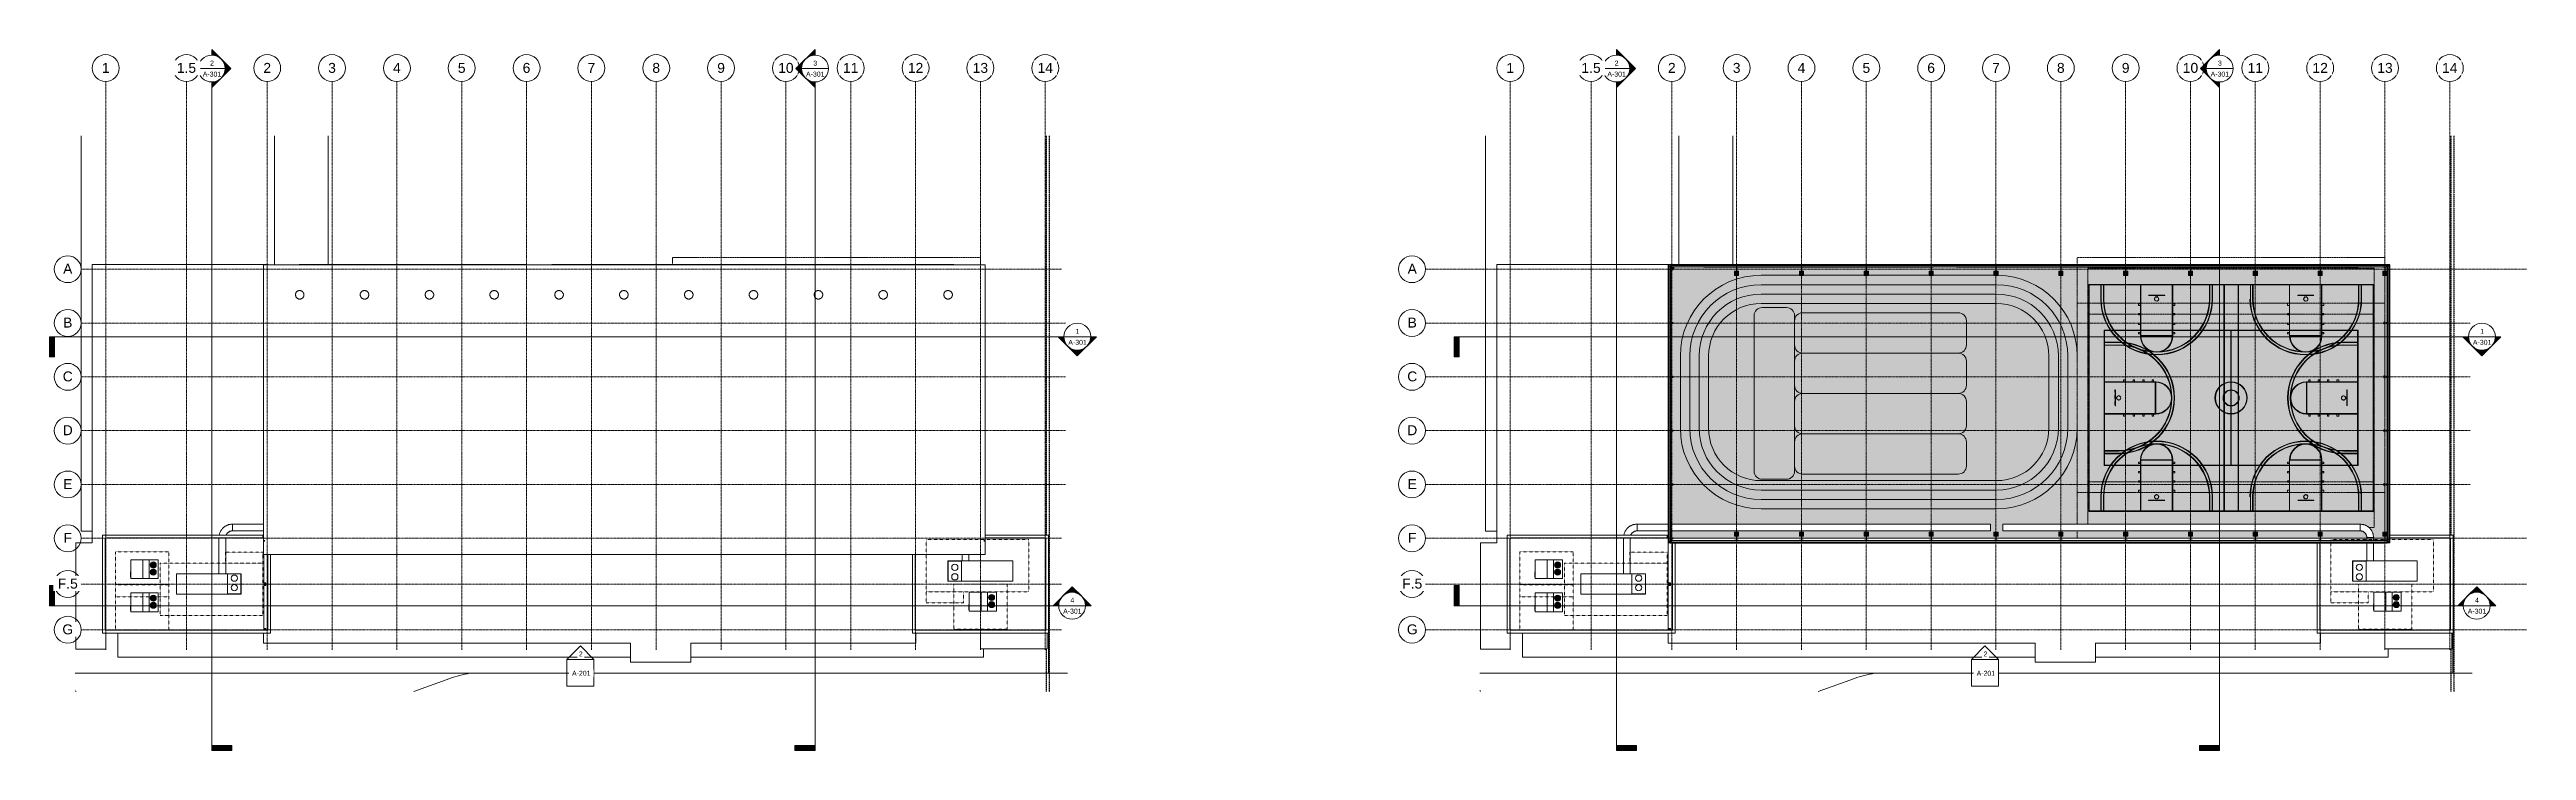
# Model space of a CAD drawing. Header units: inches. Extents: x 21826 to 32867, y -23296 to -20170.
import ezdxf

# ---------------------------------------------------------------- set-up
doc = ezdxf.new("R2010")
doc.units = ezdxf.units.IN
doc.header["$MEASUREMENT"] = 0
for name, pattern in [('Dash', [0.25, 0.125, -0.125]), ('Dash 1_16_', [0.125, 0.0625, -0.0625]), ('Grid Line 1_2_', [0.875, 0.5, -0.125, 0.125, -0.125]), ('Hidden', [0.28125, 0.1875, -0.09375])]:
    doc.linetypes.add(name, pattern=pattern)
for name, color, linetype, lineweight in [('A-DETL', 90, 'Continuous', 9), ('A-GENM', 13, 'Continuous', 9), ('A-GLAZ-CWMG', 51, 'Continuous', 9), ('A-PROP-SBCK', 71, 'Hidden', 25), ('A-ROOF', 132, 'Continuous', 9), ('A-WALL', 113, 'Continuous', 9), ('A-WALL-PATT', 111, 'Continuous', 25), ('C-BLDG-PADS', 91, 'Continuous', 9), ('C-TOPO', 7, 'Continuous', 9), ('G-ANNO-SYMB', 111, 'Continuous', 9), ('G-IMPT', 8, 'Continuous', 9), ('L-SITE-WALL', 31, 'Continuous', 9), ('M-EQPM', 50, 'Continuous', 9), ('M-HVAC-DUCT', 70, 'Continuous', 9), ('Q-SPCQ', 91, 'Continuous', 9), ('Q-SPCQ-HDLN', 91, 'Dash', 9), ('S-BEAM', 12, 'Continuous', 9), ('S-COLS', 52, 'Continuous', 9), ('S-GRID', 1, 'Continuous', 9), ('S-GRID-IDEN', 1, 'Continuous', 9)]:
    doc.layers.add(name, color=color, linetype=linetype, lineweight=lineweight)
doc.styles.add('Arial', font='arial.ttf', dxfattribs={"height": 44.258982})
doc.styles.add('Arial_1', font='arial.ttf', dxfattribs={"height": 22.129491})
pattern_1 = [(45, (6260.89, 0), (-23.758788, 23.758788), []), (45, (6260.89, 36), (-23.758788, 23.758788), [])]
pattern_2 = [(0, (6260.89, 0), (0, 30), []), (90, (6260.89, 0), (-30, 2e-15), [])]

msp = doc.modelspace()

# ---------------------------------------------------------------- texts
at = {"layer": 'G-ANNO-SYMB', "char_height": 22.1, "attachment_point": 2, "line_spacing_factor": 0.938532, "style": 'Arial_1'}
for s, insert, width in [('A-301', (22550, -20269), 98.28), ('2', (22550, -20220), 20.52), ('3', (25239, -20220), 20.52), ('A-301', (28811, -20269), 98.28), ('2', (28811, -20220), 20.52), ('3', (31500, -20220), 20.52), ('1', (26408, -21416), 20.52), ('1', (32669, -21416), 20.52), ('A-301', (26408, -21465), 98.28), ('A-301', (32669, -21465), 98.28), ('4', (26385, -22615), 20.52), ('4', (32646, -22615), 20.52), ('A-301', (26385, -22664), 98.28), ('A-301', (32646, -22664), 98.28)]:
    msp.add_mtext(s, dxfattribs=dict(at, insert=insert, width=width))

# ---------------------------------------------------------------- blocks, each defined once
blk = doc.blocks.new('Girt_Z - 8_D-559299-Roof Plan')
at = {"layer": 'S-BEAM'}
blk.add_hatch(color=256, dxfattribs=at).paths.add_polyline_path([(25992, -22364), (25992, -22358), (25992, -22364)], flags=0)
for q in [(25992, -22358), (25992, -22360), (25992, -22364), (25992, -22364)]:
    blk.add_line((25992, -22364), q, dxfattribs=at)
blk = doc.blocks.new('Girt_Z - 8_D-559297-Roof Plan')
at = {"layer": 'S-BEAM'}
blk.add_hatch(color=256, dxfattribs=at).paths.add_polyline_path([(22784, -22364), (22784, -22364), (22784, -22358)], flags=0)
for p in [(22784, -22358), (22784, -22360), (22784, -22364), (22784, -22364)]:
    blk.add_line(p, (22784, -22364), dxfattribs=at)
blk = doc.blocks.new('turbine vent - turbine vent-625927-Roof Plan')
at = {"layer": 'A-GENM', "flags": 128}
for points in [[(25831, -21245), (25830, -21245), (25829, -21245), (25829, -21245), (25828, -21245), (25827, -21245), (25826, -21246), (25826, -21246), (25825, -21246), (25824, -21246), (25823, -21247), (25823, -21247), (25822, -21247), (25821, -21248), (25821, -21248), (25820, -21248), (25820, -21249), (25819, -21249), (25818, -21250), (25818, -21250), (25817, -21251), (25817, -21251), (25816, -21252), (25816, -21253), (25815, -21253), (25815, -21254), (25815, -21254), (25814, -21255), (25814, -21256), (25813, -21256), (25813, -21257), (25813, -21258), (25813, -21259), (25812, -21259), (25812, -21260), (25812, -21261), (25812, -21262), (25812, -21262), (25812, -21263), (25812, -21264), (25812, -21265), (25812, -21265), (25812, -21266), (25812, -21267), (25812, -21268), (25812, -21268), (25813, -21269), (25813, -21270), (25813, -21271), (25813, -21271), (25814, -21272), (25814, -21273), (25814, -21273), (25815, -21274), (25815, -21275), (25816, -21275), (25816, -21276), (25816, -21276), (25817, -21277), (25818, -21278), (25818, -21278), (25819, -21279), (25819, -21279), (25820, -21280), (25820, -21280), (25821, -21280), (25822, -21281), (25822, -21281), (25823, -21281), (25824, -21282), (25825, -21282), (25825, -21282), (25826, -21282), (25827, -21283), (25827, -21283), (25828, -21283), (25829, -21283), (25830, -21283), (25830, -21283), (25831, -21283)], [(25831, -21283), (25832, -21283), (25832, -21283), (25833, -21283), (25834, -21283), (25835, -21283), (25835, -21283), (25836, -21282), (25837, -21282), (25838, -21282), (25838, -21282), (25839, -21281), (25840, -21281), (25840, -21281), (25841, -21280), (25842, -21280), (25842, -21279), (25843, -21279), (25843, -21278), (25844, -21278), (25845, -21277), (25845, -21277), (25846, -21276), (25846, -21276), (25846, -21275), (25847, -21274), (25847, -21274), (25848, -21273), (25848, -21272), (25848, -21272), (25849, -21271), (25849, -21270), (25849, -21270), (25849, -21269), (25849, -21268), (25850, -21267), (25850, -21267), (25850, -21266), (25850, -21265), (25850, -21264), (25850, -21264), (25850, -21263), (25850, -21262), (25850, -21261), (25850, -21260), (25849, -21260), (25849, -21259), (25849, -21258), (25849, -21258), (25848, -21257), (25848, -21256), (25848, -21255), (25847, -21255), (25847, -21254), (25847, -21254), (25846, -21253), (25846, -21252), (25845, -21252), (25845, -21251), (25844, -21251), (25844, -21250), (25843, -21250), (25843, -21249), (25842, -21249), (25841, -21248), (25841, -21248), (25840, -21247), (25839, -21247), (25839, -21247), (25838, -21246), (25837, -21246), (25837, -21246), (25836, -21246), (25835, -21246), (25834, -21245), (25834, -21245), (25833, -21245), (25832, -21245), (25831, -21245), (25831, -21245)]]:
    blk.add_lwpolyline(points, dxfattribs=at)
blk = doc.blocks.new('W-Wide Flange - W21X166-689610-Roof Plan')
at = {"layer": 'S-BEAM'}
for points in [[(22781, -22560), (22790, -22560), (22790, -22548), (22781, -22548)], [(22790, -22554), (22790, -22554), (22790, -22554), (22790, -22554)]]:
    blk.add_hatch(color=256, dxfattribs=at).paths.add_polyline_path(points, flags=0)
for p, q in [((22781, -22548), (22790, -22548)), ((22781, -22560), (22790, -22560)), ((22790, -22553), (22790, -22548)), ((22790, -22548), (22790, -22548)), ((22790, -22548), (22790, -22560)), ((22790, -22554), (22790, -22554)), ((22790, -22554), (22790, -22554)), ((22790, -22560), (22790, -22555)), ((22790, -22560), (22790, -22560))]:
    blk.add_line(p, q, dxfattribs=at)
for centre, start_param, end_param in [((22790, -22553), 1.570796, 3.141593), ((22790, -22555), 0, 1.570796)]:
    blk.add_ellipse(centre, major_axis=(0, 0.89), ratio=0.041631, start_param=start_param, end_param=end_param, dxfattribs=at)
blk = doc.blocks.new('W-Wide Flange - W21X166-V1-Roof Plan')
at = {"layer": 'S-BEAM'}
blk.add_hatch(color=256, dxfattribs=at).paths.add_polyline_path([(22781, -22760), (22790, -22760), (22790, -22752), (22781, -22752)], flags=0)
h = blk.add_hatch(color=256, dxfattribs=at)
h.paths.add_polyline_path([(22790, -22760), (22790, -22760), (22790, -22760)], flags=0)
h.paths.add_polyline_path([(22790, -22758), (22791, -22758), (22791, -22758), (22790, -22758)], flags=0)
for p, q in [((22781, -22752), (22790, -22752)), ((22790, -22757), (22790, -22752)), ((22790, -22752), (22790, -22752)), ((22790, -22752), (22790, -22760)), ((22791, -22758), (22790, -22758)), ((22790, -22758), (22791, -22758)), ((22790, -22760), (22790, -22759))]:
    blk.add_line(p, q, dxfattribs=at)
for centre, start_param, end_param in [((22790, -22757), 1.570796, 3.141593), ((22790, -22759), 0, 1.570796)]:
    blk.add_ellipse(centre, major_axis=(0, 0.89), ratio=0.041631, start_param=start_param, end_param=end_param, dxfattribs=at)
blk = doc.blocks.new('Trane - 20-75 Ton Packaged Ind Rooftop DX Cooling Only and Extended Casing TAG_SXHLF20_ 0210035350 - PL_AS_HF001102-e2b63efd-16e1-40f1-8521-6466c1d8891c_dwg_Trane-SXHLF20-700801-Roof Plan')
at = {"layer": 'G-IMPT'}
for p, q in [((-1, -1), (-1, 90)), ((-1, -1), (-1, 90)), ((-1, 90), (227, 90)), ((227, 90), (288, 90)), ((227, 90), (227, 89)), ((287, 89), (227, 89)), ((227, 89), (227, 0)), ((287, 0), (287, 89)), ((288, -1), (288, 90)), ((227, -1), (-1, -1)), ((227, 0), (227, -1)), ((227, 0), (287, 0)), ((288, -1), (227, -1))]:
    blk.add_line(p, q, dxfattribs=at)
for centre, start, end in [((257, 70), 0, 180), ((257, 70), 180, 0), ((257, 28), 0, 180), ((257, 28), 180, 0)]:
    blk.add_arc(centre, 14, start, end, dxfattribs=at)
blk = doc.blocks.new('Trane - 20-75 Ton Packaged Ind Rooftop DX Cooling Only and Extended Casing TAG_SXHLF20_ 0210035350 - PL_AS_HF001102-e2b63efd-16e1-40f1-8521-6466c1d8891c_dwg_TRANEBIMLOGO-700802-Roof Plan')
at = {"layer": 'G-IMPT'}
for p, q in [((273, -1), (273, -1)), ((273, -1), (274, -1)), ((273, -1), (273, -1)), ((273, -1), (273, -1)), ((273, -1), (273, -1)), ((274, -1), (273, -1)), ((278, -1), (278, -1))]:
    blk.add_line(p, q, dxfattribs=at)
at = {"layer": 'G-IMPT', "flags": 128}
for points in [[(272, -1), (268, -1), (272, -1)], [(272, -1), (268, -1), (272, -1)], [(271, -1), (268, -1), (271, -1)], [(271, -1), (268, -1), (271, -1)], [(271, -1), (268, -1), (271, -1)], [(272, -1), (268, -1), (272, -1)], [(272, -1), (268, -1), (272, -1)], [(277, -1), (275, -1), (275, -1), (275, -1), (275, -1), (276, -1), (276, -1), (277, -1)], [(279, -1), (279, -1), (279, -1)], [(283, -1), (284, -1), (284, -1), (282, -1), (282, -1), (283, -1), (284, -1), (283, -1), (283, -1), (284, -1), (284, -1), (283, -1)]]:
    blk.add_lwpolyline(points, close=True, dxfattribs=at)
for points in [[(274, -1), (270, -1), (274, -1)], [(273, -1), (270, -1), (273, -1)], [(273, -1), (270, -1), (273, -1)], [(273, -1), (270, -1), (273, -1)], [(273, -1), (270, -1), (273, -1)], [(273, -1), (271, -1), (273, -1)], [(278, -1), (277, -1), (276, -1), (277, -1), (277, -1), (278, -1), (279, -1), (279, -1), (279, -1), (280, -1), (281, -1), (281, -1)], [(278, -1), (277, -1), (277, -1), (278, -1)], [(281, -1), (281, -1), (280, -1), (280, -1), (280, -1), (279, -1), (278, -1), (278, -1)], [(281, -1), (281, -1), (282, -1), (282, -1), (282, -1), (281, -1)]]:
    blk.add_lwpolyline(points, dxfattribs=at)
blk = doc.blocks.new('Trane - 20-75 Ton Packaged Ind Rooftop DX Cooling Only and Extended Casing TAG_SXHLF20_ 0210035350 - PL_AS_HF001102-e2b63efd-16e1-40f1-8521-6466c1d8891c_dwg-700800-Roof Plan')
for name in ['Trane - 20-75 Ton Packaged Ind Rooftop DX Cooling Only and Extended Casing TAG_SXHLF20_ 0210035350 - PL_AS_HF001102-e2b63efd-16e1-40f1-8521-6466c1d8891c_dwg_Trane-SXHLF20-700801-Roof Plan', 'Trane - 20-75 Ton Packaged Ind Rooftop DX Cooling Only and Extended Casing TAG_SXHLF20_ 0210035350 - PL_AS_HF001102-e2b63efd-16e1-40f1-8521-6466c1d8891c_dwg_TRANEBIMLOGO-700802-Roof Plan']:
    blk.add_blockref(name, (0, 0))
blk = doc.blocks.new('Trane - 20-75 Ton Packaged Ind Rooftop DX Cooling Only and Extended Casing TAG_SXHLF20_ 0210035350 - SXHLF20-700809-Roof Plan')
at = {"layer": 'M-EQPM', "linetype": 'Dash'}
for p, q in [((-73.15625, 137.5625), (384.40625, 137.5625)), ((-73.15625, -97.0625), (-73.15625, 137.5625)), ((217.6875, 185.5625), (384.4375, 185.5625)), ((217.6875, 137.5625), (217.6875, 185.5625)), ((384.4375, 137.5625), (217.6875, 137.5625)), ((384.40625, 137.5625), (384.40625, -97.0625)), ((384.4375, 185.5625), (384.4375, 137.5625)), ((384.40625, -97.0625), (-73.15625, -97.0625))]:
    blk.add_line(p, q, dxfattribs=at)
blk.add_blockref('Trane - 20-75 Ton Packaged Ind Rooftop DX Cooling Only and Extended Casing TAG_SXHLF20_ 0210035350 - PL_AS_HF001102-e2b63efd-16e1-40f1-8521-6466c1d8891c_dwg-700800-Roof Plan', (0, 0))
blk = doc.blocks.new('Trane - Packaged Voyager Rooftop System 12_5-25 Ton Gas-Electric Packaged Unit TAG_YHD300_ 1008114931 - PL_AY4V000072-0a482d62-fa2d-4e4c-a01b-d2dd38fd3219_dwg_Trane-YHD300-691629-Roof Plan')
at = {"layer": 'G-IMPT'}
for p, q in [((0, 30), (-1, 30)), ((-1, 30), (-1, 6)), ((0, 6), (-1, 6)), ((0, 84), (53, 84)), ((0, 0), (0, 84)), ((0, 81), (0, 3)), ((0, 6), (0, 30)), ((0, 0), (53, 0)), ((39, 84), (3, 84)), ((42, 84), (40, 84)), ((85, 84), (43, 84)), ((53, 0), (53, 84)), ((54, 84), (53, 84)), ((54, 0), (53, 0)), ((54, 84), (82, 84)), ((54, 0), (54, 84)), ((54, 0), (82, 0)), ((82, 84), (122, 84)), ((82, 84), (82, 84)), ((82, 84), (82, 0)), ((82, 84), (82, 0)), ((82, 0), (122, 0)), ((82, 0), (82, 0)), ((99, 62), (90, 71)), ((99, 29), (90, 38)), ((101, 42), (99, 42)), ((100, 62), (100, 75)), ((109, 71), (100, 62)), ((109, 52), (100, 61)), ((100, 48), (100, 60)), ((100, 29), (100, 42)), ((109, 38), (100, 29)), ((109, 19), (100, 28)), ((100, 15), (100, 28)), ((113, 61), (101, 61)), ((113, 29), (101, 29)), ((122, 84), (122, 0)), ((2, 0), (31, 0)), ((31, 0), (33, 0)), ((34, 0), (51, 0)), ((52, 0), (53, 0)), ((60, 0), (79, 0)), ((80, 0), (81, 0)), ((82, 0), (119, 0))]:
    blk.add_line(p, q, dxfattribs=at)
at = {"layer": 'G-IMPT', "flags": 128}
for points in [[(99, 61), (86, 61)], [(99, 29), (86, 29)], [(99, 61), (90, 52)], [(99, 28), (90, 19)], [(60, 0), (54, 0)]]:
    blk.add_lwpolyline(points, close=True, dxfattribs=at)
at = {"layer": 'G-IMPT'}
for centre, radius in [((100, 61), 13.4), ((100, 29), 13.4), ((100, 61), 12.1), ((100, 29), 12.1), ((100, 61), 10.9), ((100, 29), 10.9), ((100, 61), 9.63), ((100, 29), 9.63), ((100, 61), 8.38), ((100, 29), 8.38), ((100, 61), 7.13), ((100, 29), 7.13), ((100, 61), 5.88), ((100, 29), 5.88), ((100, 61), 4.63), ((100, 29), 4.63), ((100, 61), 2.63), ((100, 29), 2.63), ((100, 61), 0.925), ((100, 29), 0.925)]:
    blk.add_circle(centre, radius, dxfattribs=at)
for centre, radius, start, end in [((100, 61), 13.3, 360, 180), ((100, 61), 13.2, 180, 0), ((100, 29), 13.2, 93.9359, 86.0641)]:
    blk.add_arc(centre, radius, start, end, dxfattribs=at)
blk = doc.blocks.new('Trane - Packaged Voyager Rooftop System 12_5-25 Ton Gas-Electric Packaged Unit TAG_YHD300_ 1008114931 - PL_AY4V000072-0a482d62-fa2d-4e4c-a01b-d2dd38fd3219_dwg-691626-Roof Plan')
blk.add_blockref('Trane - Packaged Voyager Rooftop System 12_5-25 Ton Gas-Electric Packaged Unit TAG_YHD300_ 1008114931 - PL_AY4V000072-0a482d62-fa2d-4e4c-a01b-d2dd38fd3219_dwg_Trane-YHD300-691629-Roof Plan', (0, 0))
blk = doc.blocks.new('Trane - Packaged Voyager Rooftop System 12_5-25 Ton Gas-Electric Packaged Unit TAG_YHD300_ 1008114931 - YHD300-691637-Roof Plan')
at = {"layer": 'M-EQPM', "linetype": 'Dash'}
for p, q in [((-67.96875, 120.21875), (169.71875, 120.21875)), ((-67.96875, -80.96875), (-67.96875, 120.21875)), ((169.71875, 120.21875), (169.71875, -80.96875)), ((169.71875, -80.96875), (-67.96875, -80.96875))]:
    blk.add_line(p, q, dxfattribs=at)
blk.add_blockref('Trane - Packaged Voyager Rooftop System 12_5-25 Ton Gas-Electric Packaged Unit TAG_YHD300_ 1008114931 - PL_AY4V000072-0a482d62-fa2d-4e4c-a01b-d2dd38fd3219_dwg-691626-Roof Plan', (0, 0))
blk = doc.blocks.new('Trane - Packaged Voyager Rooftop System 12_5-25 Ton Gas-Electric Packaged Unit TAG_YHD300_ 1008114931 - PL_AY4V000072-0a482d62-fa2d-4e4c-a01b-d2dd38fd3219_dwg_Trane-YHD300-V2-Roof Plan')
at = {"layer": 'G-IMPT'}
for p, q in [((0, 30), (-1, 30)), ((-1, 30), (-1, 6)), ((0, 6), (-1, 6)), ((0, 84), (53, 84)), ((0, 0), (0, 84)), ((0, 81), (0, 3)), ((0, 6), (0, 30)), ((0, 0), (53, 0)), ((39, 84), (3, 84)), ((42, 84), (40, 84)), ((85, 84), (43, 84)), ((53, 0), (53, 84)), ((54, 84), (53, 84)), ((54, 0), (53, 0)), ((54, 84), (82, 84)), ((54, 0), (54, 84)), ((54, 0), (82, 0)), ((82, 84), (122, 84)), ((82, 84), (82, 84)), ((82, 84), (82, 0)), ((82, 84), (82, 0)), ((82, 0), (122, 0)), ((82, 0), (82, 0)), ((99, 62), (90, 71)), ((99, 29), (90, 38)), ((101, 42), (99, 42)), ((100, 62), (100, 75)), ((109, 71), (100, 62)), ((109, 52), (100, 61)), ((100, 48), (100, 60)), ((100, 29), (100, 42)), ((109, 38), (100, 29)), ((109, 19), (100, 28)), ((100, 15), (100, 28)), ((113, 61), (101, 61)), ((113, 29), (101, 29)), ((122, 84), (122, 0)), ((2, 0), (31, 0)), ((31, 0), (33, 0)), ((34, 0), (51, 0)), ((52, 0), (53, 0)), ((60, 0), (79, 0)), ((80, 0), (81, 0)), ((82, 0), (119, 0))]:
    blk.add_line(p, q, dxfattribs=at)
at = {"layer": 'G-IMPT', "flags": 128}
for points in [[(99, 61), (86, 61)], [(99, 29), (86, 29)], [(99, 61), (90, 52)], [(99, 28), (90, 19)], [(60, 0), (54, 0)]]:
    blk.add_lwpolyline(points, close=True, dxfattribs=at)
at = {"layer": 'G-IMPT'}
for centre, radius in [((100, 61), 13.4), ((100, 29), 13.4), ((100, 61), 12.1), ((100, 29), 12.1), ((100, 61), 10.9), ((100, 29), 10.9), ((100, 61), 9.63), ((100, 29), 9.63), ((100, 61), 8.38), ((100, 29), 8.38), ((100, 61), 7.13), ((100, 29), 7.13), ((100, 61), 5.88), ((100, 29), 5.88), ((100, 61), 4.63), ((100, 29), 4.63), ((100, 61), 2.63), ((100, 29), 2.63), ((100, 61), 0.925)]:
    blk.add_circle(centre, radius, dxfattribs=at)
for centre, radius, start, end in [((100, 61), 13.3, 360, 180), ((100, 61), 13.2, 180, 0), ((100, 29), 13.2, 93.9359, 86.0641), ((100, 29), 0.925, 0, 215.9886), ((100, 29), 0.925, 216, 360)]:
    blk.add_arc(centre, radius, start, end, dxfattribs=at)
blk = doc.blocks.new('Trane - Packaged Voyager Rooftop System 12_5-25 Ton Gas-Electric Packaged Unit TAG_YHD300_ 1008114931 - PL_AY4V000072-0a482d62-fa2d-4e4c-a01b-d2dd38fd3219_dwg-V3-Roof Plan')
blk.add_blockref('Trane - Packaged Voyager Rooftop System 12_5-25 Ton Gas-Electric Packaged Unit TAG_YHD300_ 1008114931 - PL_AY4V000072-0a482d62-fa2d-4e4c-a01b-d2dd38fd3219_dwg_Trane-YHD300-V2-Roof Plan', (0, 0))
blk = doc.blocks.new('Trane - Packaged Voyager Rooftop System 12_5-25 Ton Gas-Electric Packaged Unit TAG_YHD300_ 1008114931 - YHD300-V4-Roof Plan')
at = {"layer": 'M-EQPM', "linetype": 'Dash'}
for p, q in [((-67.96875, 120.21875), (169.71875, 120.21875)), ((-67.96875, -80.96875), (-67.96875, 120.21875)), ((169.71875, 120.21875), (169.71875, -80.96875)), ((169.71875, -80.96875), (-67.96875, -80.96875))]:
    blk.add_line(p, q, dxfattribs=at)
blk.add_blockref('Trane - Packaged Voyager Rooftop System 12_5-25 Ton Gas-Electric Packaged Unit TAG_YHD300_ 1008114931 - PL_AY4V000072-0a482d62-fa2d-4e4c-a01b-d2dd38fd3219_dwg-V3-Roof Plan', (0, 0))
blk = doc.blocks.new('Round Elbow - 1_5 D-704845-Roof Plan')
at = {"layer": 'M-HVAC-DUCT'}
for p, q in [((0, -45), (-15, -45)), ((15, -45), (0, -45))]:
    blk.add_line(p, q, dxfattribs=at)
at = {"layer": 'M-HVAC-DUCT', "flags": 128}
for points in [[(15, -45), (15, -43), (15, -40), (15, -38), (14, -35), (14, -33), (13, -31), (13, -28), (12, -26), (11, -24), (10, -22), (9, -19), (8, -17), (7, -15), (6, -13), (5, -11), (3, -9), (2, -7), (0, -5), (-2, -4), (-3, -2), (-5, 0), (-7, 1), (-9, 3), (-11, 4), (-13, 5), (-15, 7), (-17, 8), (-19, 9), (-21, 10), (-23, 11), (-26, 12), (-28, 12), (-30, 13), (-32, 14), (-34, 14)], [(-34, -17), (-33, -17), (-32, -18), (-31, -18), (-30, -19), (-29, -20), (-28, -20), (-27, -21), (-26, -22), (-25, -22), (-24, -23), (-23, -24), (-23, -25), (-22, -26), (-21, -27), (-20, -28), (-20, -29), (-19, -30), (-19, -31), (-18, -32), (-17, -33), (-17, -34), (-17, -35), (-16, -36), (-16, -38), (-16, -39), (-15, -40), (-15, -41), (-15, -42), (-15, -43), (-15, -45), (-15, -45)]]:
    blk.add_lwpolyline(points, dxfattribs=at)
blk = doc.blocks.new('Girt_Z - 8_D-707859-Roof Low')
at = {"layer": 'S-BEAM'}
for points in [[(25983, -21133), (25983, -21132), (22792, -21132), (22792, -21133), (25949, -21133)], [(25983, -21140), (25983, -21133), (22792, -21133), (22792, -21140), (25949, -21140)], [(25983, -21140), (25983, -21140), (22792, -21140), (22792, -21140), (25966, -21140)], [(25983, -21133), (25983, -21133), (25949, -21133)]]:
    blk.add_hatch(color=256, dxfattribs=at).paths.add_polyline_path(points, flags=0)
for p, q in [((22792, -21133), (22792, -21132)), ((25983, -21132), (22792, -21132)), ((22792, -21140), (22792, -21133)), ((22792, -21133), (22792, -21133)), ((25983, -21133), (22792, -21133)), ((25983, -21133), (22792, -21133)), ((22792, -21140), (25983, -21140)), ((22792, -21140), (22792, -21140)), ((25983, -21132), (25983, -21133)), ((25983, -21133), (25983, -21133)), ((25983, -21133), (25983, -21140)), ((25983, -21140), (25983, -21140))]:
    blk.add_line(p, q, dxfattribs=at)
blk = doc.blocks.new('Girt_Z - 8_D-707857-Roof Low')
at = {"layer": 'S-BEAM'}
for points in [[(25949, -22367), (25983, -22367), (25983, -22360), (22788, -22360), (22788, -22367), (25915, -22367)], [(25983, -22368), (25983, -22367), (22788, -22367), (22788, -22368), (25949, -22368)], [(25983, -22360), (25983, -22360), (22791, -22360), (22791, -22360), (25949, -22360)], [(25983, -22367), (25983, -22367), (25949, -22367)]]:
    blk.add_hatch(color=256, dxfattribs=at).paths.add_polyline_path(points, flags=0)
for p, q in [((25983, -22360), (22788, -22360)), ((22788, -22367), (22788, -22360)), ((22788, -22368), (22788, -22367)), ((22788, -22367), (22788, -22367)), ((22788, -22367), (25983, -22367)), ((22788, -22367), (25983, -22367)), ((22788, -22368), (25983, -22368)), ((25983, -22360), (25983, -22360)), ((25983, -22360), (25983, -22367)), ((25983, -22367), (25983, -22367)), ((25983, -22367), (25983, -22368))]:
    blk.add_line(p, q, dxfattribs=at)
blk = doc.blocks.new('Girt_Z - 8_D-559299-Roof Low')
at = {"layer": 'S-BEAM'}
for points in [[(25985, -22364), (25985, -21136), (25984, -21136), (25984, -22364)], [(25992, -22364), (25992, -21136), (25985, -21136), (25985, -22364)], [(25992, -22364), (25992, -21136), (25992, -21136), (25992, -22364)], [(25992, -22364), (25992, -22364), (25992, -22337)]]:
    blk.add_hatch(color=256, dxfattribs=at).paths.add_polyline_path(points, flags=0)
for p, q in [((25984, -21136), (25984, -22364)), ((25984, -21136), (25985, -21136)), ((25985, -21136), (25992, -21136)), ((25992, -21136), (25992, -21136)), ((25992, -21136), (25992, -21136)), ((25992, -22364), (25992, -21136)), ((25992, -22364), (25992, -21136)), ((25992, -22364), (25992, -21136)), ((25985, -22364), (25984, -22364)), ((25992, -22364), (25985, -22364)), ((25992, -22364), (25992, -22364)), ((25992, -22364), (25992, -22364))]:
    blk.add_line(p, q, dxfattribs=at)
blk = doc.blocks.new('Girt_C - 8_D-560231-Roof Low')
at = {"layer": 'S-BEAM'}
blk.add_hatch(color=256, dxfattribs=at).paths.add_polyline_path([(22792, -21147), (22801, -21147), (22801, -21146), (22801, -21146), (22801, -21147), (22805, -21147), (22805, -21140), (22792, -21140), (22792, -21146)], flags=0)
h = blk.add_hatch(color=256, dxfattribs=at)
h.paths.add_polyline_path([(22805, -21147), (22805, -21147), (22801, -21147), (22801, -21147), (22804, -21147)], flags=0)
h.paths.add_polyline_path([(22801, -21147), (22801, -21147), (22792, -21147), (22792, -21147)], flags=0)
for p, q in [((22792, -21147), (22801, -21147)), ((22801, -21147), (22805, -21147)), ((22805, -21140), (22805, -21147)), ((22805, -21147), (22805, -21147))]:
    blk.add_line(p, q, dxfattribs=at)
blk = doc.blocks.new('Girt_Z - 8_D-559297-Roof Low')
at = {"layer": 'S-BEAM'}
for points in [[(22787, -22364), (22791, -22364), (22791, -21136), (22784, -21136), (22784, -22364)], [(22784, -22364), (22784, -21136), (22784, -21136), (22784, -22364)], [(22791, -22360), (22791, -22360), (22791, -22360), (22791, -21136), (22791, -21136), (22791, -22356)]]:
    blk.add_hatch(color=256, dxfattribs=at).paths.add_polyline_path(points, flags=0)
for p, q in [((22784, -21136), (22784, -21136)), ((22784, -21136), (22784, -21136)), ((22784, -21136), (22791, -21136)), ((22784, -21136), (22784, -22364)), ((22784, -21136), (22784, -22364)), ((22784, -21136), (22784, -22364)), ((22791, -21136), (22791, -21136)), ((22792, -22364), (22792, -21136)), ((22791, -22364), (22784, -22364)), ((22784, -22364), (22784, -22364)), ((22784, -22364), (22784, -22364))]:
    blk.add_line(p, q, dxfattribs=at)
blk = doc.blocks.new('Basic Wall _ arcoPlus - 547 - ___-608025-Roof Low')
at = {"layer": 'A-WALL'}
for p, q in [((22780, -22369), (22780, -22370)), ((22780, -22370), (22780, -22369)), ((22780, -22370), (22780, -22370)), ((22780, -22370), (22780, -22370)), ((22780, -22370), (22799, -22370)), ((22780, -22370), (22799, -22370)), ((22780, -22370), (22799, -22370)), ((22780, -22370), (22799, -22370)), ((22780, -22370), (22799, -22370)), ((22780, -22370), (22799, -22370)), ((25894, -22368), (22792, -22368)), ((22792, -22368), (25894, -22368)), ((22792, -22368), (25894, -22368)), ((22792, -22368), (25894, -22368)), ((22792, -22369), (25894, -22369)), ((22792, -22369), (25894, -22369)), ((22792, -22369), (25894, -22369)), ((22792, -22369), (25894, -22369)), ((22811, -22370), (25672, -22370)), ((22811, -22370), (25672, -22370)), ((22811, -22370), (25672, -22370)), ((22811, -22370), (25672, -22370)), ((22811, -22370), (25672, -22370)), ((22811, -22370), (25672, -22370)), ((25684, -22370), (25894, -22370)), ((25684, -22370), (25894, -22370)), ((25684, -22370), (25894, -22370)), ((25684, -22370), (25894, -22370)), ((25684, -22370), (25894, -22370)), ((25684, -22370), (25894, -22370)), ((25984, -22368), (25924, -22368)), ((25924, -22368), (25984, -22368)), ((25924, -22368), (25984, -22368)), ((25924, -22368), (25984, -22368)), ((25924, -22369), (25984, -22369)), ((25924, -22369), (25984, -22369)), ((25924, -22369), (25984, -22369)), ((25924, -22369), (25984, -22369)), ((25924, -22370), (25996, -22370)), ((25924, -22370), (25996, -22370)), ((25924, -22370), (25996, -22370)), ((25924, -22370), (25996, -22370)), ((25924, -22370), (25996, -22370)), ((25924, -22370), (25996, -22370)), ((25996, -22370), (25996, -22370)), ((25996, -22370), (25996, -22370))]:
    blk.add_line(p, q, dxfattribs=at)
blk = doc.blocks.new('Basic Wall _ arcoPlus - 547 - ___-608021-Roof Low')
at = {"layer": 'A-WALL'}
for p, q in [((22792, -21131), (22792, -21130)), ((22792, -21130), (22792, -21130)), ((22792, -21130), (22792, -21130)), ((22792, -21130), (22792, -21131)), ((22792, -21130), (22938, -21130)), ((22792, -21130), (22938, -21130)), ((22792, -21130), (22938, -21130)), ((22792, -21130), (22938, -21130)), ((22792, -21130), (22938, -21130)), ((22792, -21130), (22938, -21130)), ((22792, -21131), (22938, -21131)), ((22792, -21131), (22938, -21131)), ((22938, -21132), (22792, -21132)), ((22792, -21132), (22938, -21132)), ((22792, -21132), (22938, -21132)), ((22792, -21132), (22938, -21132)), ((22792, -21132), (22938, -21132)), ((22792, -21132), (22938, -21132)), ((22938, -21131), (22938, -21130)), ((22938, -21130), (22938, -21130)), ((22938, -21130), (22938, -21130)), ((22938, -21130), (22938, -21131)), ((22938, -21132), (22938, -21131)), ((22938, -21131), (22938, -21132)), ((22938, -21132), (22938, -21131)), ((22938, -21131), (22938, -21132)), ((22938, -21132), (22938, -21132)), ((23952, -21130), (24065, -21130)), ((23952, -21130), (24065, -21130)), ((23952, -21130), (24065, -21130)), ((23952, -21130), (24065, -21130)), ((23952, -21130), (24065, -21130)), ((23952, -21130), (24065, -21130)), ((23952, -21131), (24065, -21131)), ((23952, -21131), (24065, -21131)), ((24065, -21132), (23952, -21132)), ((23952, -21132), (24065, -21132)), ((23952, -21132), (24065, -21132)), ((23952, -21132), (24065, -21132)), ((23952, -21132), (24065, -21132)), ((23952, -21132), (24065, -21132)), ((25856, -21130), (25994, -21130)), ((25856, -21130), (25994, -21130)), ((25856, -21130), (25994, -21130)), ((25856, -21130), (25994, -21130)), ((25856, -21130), (25994, -21130)), ((25856, -21130), (25994, -21130)), ((25856, -21131), (25984, -21131)), ((25856, -21131), (25984, -21131)), ((25984, -21132), (25856, -21132)), ((25856, -21132), (25984, -21132)), ((25856, -21132), (25984, -21132)), ((25856, -21132), (25984, -21132)), ((25856, -21132), (25984, -21132)), ((25856, -21132), (25984, -21132)), ((25994, -21131), (25994, -21130)), ((25994, -21130), (25994, -21130)), ((25994, -21130), (25994, -21130)), ((25994, -21130), (25994, -21131))]:
    blk.add_line(p, q, dxfattribs=at)
blk = doc.blocks.new('Basketball_Backstop-Performance_Sports_Systems-3103-Ceiling_Hung - 27_-0_ to 27_-11 7_8_-652462-Roof Low')
at = {"layer": 'Q-SPCQ-HDLN'}
for p, q in [((-36, 0), (-36, 2)), ((-36, 2), (36, 2)), ((36, 2), (36, 0)), ((36, 0), (-36, 0)), ((-3, 0), (-3, -6)), ((4, 0), (4, -6))]:
    blk.add_line(p, q, dxfattribs=at)
for radius in [9.63, 9]:
    blk.add_circle((0, -15), radius, dxfattribs=at)
blk = doc.blocks.new('Rectangular Mullion - Rectangular Mullion 1-677172-Roof Low')
at = {"layer": 'A-GLAZ-CWMG'}
for p, q in [((0, 2), (-2, 2)), ((-2, 2), (-2, 1)), ((0, -2), (0, 2)), ((-1, -2), (0, -2))]:
    blk.add_line(p, q, dxfattribs=at)
blk = doc.blocks.new('W-Wide Flange - W21X166-689610-Roof Low')
at = {"layer": 'S-BEAM'}
for points in [[(22781, -22560), (22790, -22560), (22790, -22548), (22781, -22548)], [(22790, -22554), (22790, -22554), (22790, -22554), (22790, -22554)]]:
    blk.add_hatch(color=256, dxfattribs=at).paths.add_polyline_path(points, flags=0)
for p, q in [((22781, -22548), (22790, -22548)), ((22781, -22560), (22790, -22560)), ((22790, -22553), (22790, -22548)), ((22790, -22548), (22790, -22548)), ((22790, -22548), (22790, -22560)), ((22790, -22554), (22790, -22554)), ((22790, -22554), (22790, -22554)), ((22790, -22560), (22790, -22555)), ((22790, -22560), (22790, -22560))]:
    blk.add_line(p, q, dxfattribs=at)
for centre, start_param, end_param in [((22790, -22553), 1.570796, 3.141593), ((22790, -22555), 0, 1.570796)]:
    blk.add_ellipse(centre, major_axis=(0, 0.89), ratio=0.041631, start_param=start_param, end_param=end_param, dxfattribs=at)
blk = doc.blocks.new('W-Wide Flange - W21X166-V5-Roof Low')
at = {"layer": 'S-BEAM'}
blk.add_hatch(color=256, dxfattribs=at).paths.add_polyline_path([(22790, -22760), (22790, -22752), (22781, -22752), (22781, -22760)], flags=0)
h = blk.add_hatch(color=256, dxfattribs=at)
h.paths.add_polyline_path([(22790, -22760), (22790, -22760), (22790, -22760)], flags=0)
h.paths.add_polyline_path([(22791, -22758), (22791, -22758), (22790, -22758), (22790, -22758)], flags=0)
for p, q in [((22781, -22752), (22790, -22752)), ((22790, -22757), (22790, -22752)), ((22790, -22752), (22790, -22752)), ((22790, -22752), (22790, -22760)), ((22791, -22758), (22790, -22758)), ((22790, -22758), (22791, -22758)), ((22790, -22760), (22790, -22759))]:
    blk.add_line(p, q, dxfattribs=at)
for centre, start_param, end_param in [((22790, -22757), 1.570796, 3.141593), ((22790, -22759), 0, 1.570796)]:
    blk.add_ellipse(centre, major_axis=(0, 0.89), ratio=0.041631, start_param=start_param, end_param=end_param, dxfattribs=at)
blk = doc.blocks.new('Trane - 20-75 Ton Packaged Ind Rooftop DX Cooling Only and Extended Casing TAG_SXHLF20_ 0210035350 - PL_AS_HF001102-e2b63efd-16e1-40f1-8521-6466c1d8891c_dwg_Trane-SXHLF20-700801-Roof Low')
at = {"layer": 'G-IMPT'}
for p, q in [((-1, -1), (-1, 90)), ((-1, -1), (-1, 90)), ((-1, 90), (227, 90)), ((227, 90), (288, 90)), ((227, 90), (227, 89)), ((287, 89), (227, 89)), ((227, 89), (227, 0)), ((287, 0), (287, 89)), ((288, -1), (288, 90)), ((227, -1), (-1, -1)), ((227, 0), (227, -1)), ((227, 0), (287, 0)), ((288, -1), (227, -1))]:
    blk.add_line(p, q, dxfattribs=at)
for centre, start, end in [((257, 70), 0, 180), ((257, 70), 180, 0), ((257, 28), 0, 180), ((257, 28), 180, 0)]:
    blk.add_arc(centre, 14, start, end, dxfattribs=at)
blk = doc.blocks.new('Trane - 20-75 Ton Packaged Ind Rooftop DX Cooling Only and Extended Casing TAG_SXHLF20_ 0210035350 - PL_AS_HF001102-e2b63efd-16e1-40f1-8521-6466c1d8891c_dwg_TRANEBIMLOGO-700802-Roof Low')
at = {"layer": 'G-IMPT'}
for p, q in [((273, -1), (273, -1)), ((273, -1), (274, -1)), ((273, -1), (273, -1)), ((273, -1), (273, -1)), ((273, -1), (273, -1)), ((274, -1), (273, -1)), ((278, -1), (278, -1))]:
    blk.add_line(p, q, dxfattribs=at)
at = {"layer": 'G-IMPT', "flags": 128}
for points in [[(272, -1), (268, -1), (272, -1)], [(272, -1), (268, -1), (272, -1)], [(271, -1), (268, -1), (271, -1)], [(271, -1), (268, -1), (271, -1)], [(271, -1), (268, -1), (271, -1)], [(272, -1), (268, -1), (272, -1)], [(272, -1), (268, -1), (272, -1)], [(277, -1), (275, -1), (275, -1), (275, -1), (275, -1), (276, -1), (276, -1), (277, -1)], [(279, -1), (279, -1), (279, -1)], [(283, -1), (284, -1), (284, -1), (282, -1), (282, -1), (283, -1), (284, -1), (283, -1), (283, -1), (284, -1), (284, -1), (283, -1)]]:
    blk.add_lwpolyline(points, close=True, dxfattribs=at)
for points in [[(274, -1), (270, -1), (274, -1)], [(273, -1), (270, -1), (273, -1)], [(273, -1), (270, -1), (273, -1)], [(273, -1), (270, -1), (273, -1)], [(273, -1), (270, -1), (273, -1)], [(273, -1), (271, -1), (273, -1)], [(278, -1), (277, -1), (276, -1), (277, -1), (277, -1), (278, -1), (279, -1), (279, -1), (279, -1), (280, -1), (281, -1), (281, -1)], [(278, -1), (277, -1), (277, -1), (278, -1)], [(281, -1), (281, -1), (280, -1), (280, -1), (280, -1), (279, -1), (278, -1), (278, -1)], [(281, -1), (281, -1), (282, -1), (282, -1), (282, -1), (281, -1)]]:
    blk.add_lwpolyline(points, dxfattribs=at)
blk = doc.blocks.new('Trane - 20-75 Ton Packaged Ind Rooftop DX Cooling Only and Extended Casing TAG_SXHLF20_ 0210035350 - PL_AS_HF001102-e2b63efd-16e1-40f1-8521-6466c1d8891c_dwg-700800-Roof Low')
for name in ['Trane - 20-75 Ton Packaged Ind Rooftop DX Cooling Only and Extended Casing TAG_SXHLF20_ 0210035350 - PL_AS_HF001102-e2b63efd-16e1-40f1-8521-6466c1d8891c_dwg_Trane-SXHLF20-700801-Roof Low', 'Trane - 20-75 Ton Packaged Ind Rooftop DX Cooling Only and Extended Casing TAG_SXHLF20_ 0210035350 - PL_AS_HF001102-e2b63efd-16e1-40f1-8521-6466c1d8891c_dwg_TRANEBIMLOGO-700802-Roof Low']:
    blk.add_blockref(name, (0, 0))
blk = doc.blocks.new('Trane - 20-75 Ton Packaged Ind Rooftop DX Cooling Only and Extended Casing TAG_SXHLF20_ 0210035350 - SXHLF20-700809-Roof Low')
at = {"layer": 'M-EQPM', "linetype": 'Dash'}
for p, q in [((-73.15625, 137.5625), (384.40625, 137.5625)), ((-73.15625, -97.0625), (-73.15625, 137.5625)), ((217.6875, 185.5625), (384.4375, 185.5625)), ((217.6875, 137.5625), (217.6875, 185.5625)), ((384.4375, 137.5625), (217.6875, 137.5625)), ((384.40625, 137.5625), (384.40625, -97.0625)), ((384.4375, 185.5625), (384.4375, 137.5625)), ((384.40625, -97.0625), (-73.15625, -97.0625))]:
    blk.add_line(p, q, dxfattribs=at)
blk.add_blockref('Trane - 20-75 Ton Packaged Ind Rooftop DX Cooling Only and Extended Casing TAG_SXHLF20_ 0210035350 - PL_AS_HF001102-e2b63efd-16e1-40f1-8521-6466c1d8891c_dwg-700800-Roof Low', (0, 0))
blk = doc.blocks.new('Trane - Packaged Voyager Rooftop System 12_5-25 Ton Gas-Electric Packaged Unit TAG_YHD300_ 1008114931 - PL_AY4V000072-0a482d62-fa2d-4e4c-a01b-d2dd38fd3219_dwg_Trane-YHD300-691629-Roof Low')
at = {"layer": 'G-IMPT'}
for p, q in [((0, 30), (-1, 30)), ((-1, 30), (-1, 6)), ((0, 6), (-1, 6)), ((0, 84), (53, 84)), ((0, 0), (0, 84)), ((0, 81), (0, 3)), ((0, 6), (0, 30)), ((0, 0), (53, 0)), ((39, 84), (3, 84)), ((42, 84), (40, 84)), ((85, 84), (43, 84)), ((53, 0), (53, 84)), ((54, 84), (53, 84)), ((54, 0), (53, 0)), ((54, 84), (82, 84)), ((54, 0), (54, 84)), ((54, 0), (82, 0)), ((82, 84), (122, 84)), ((82, 84), (82, 84)), ((82, 84), (82, 0)), ((82, 84), (82, 0)), ((82, 0), (122, 0)), ((82, 0), (82, 0)), ((99, 62), (90, 71)), ((99, 29), (90, 38)), ((101, 42), (99, 42)), ((100, 62), (100, 75)), ((109, 71), (100, 62)), ((109, 52), (100, 61)), ((100, 48), (100, 60)), ((100, 29), (100, 42)), ((109, 38), (100, 29)), ((109, 19), (100, 28)), ((100, 15), (100, 28)), ((113, 61), (101, 61)), ((113, 29), (101, 29)), ((122, 84), (122, 0)), ((2, 0), (31, 0)), ((31, 0), (33, 0)), ((34, 0), (51, 0)), ((52, 0), (53, 0)), ((60, 0), (79, 0)), ((80, 0), (81, 0)), ((82, 0), (119, 0))]:
    blk.add_line(p, q, dxfattribs=at)
at = {"layer": 'G-IMPT', "flags": 128}
for points in [[(99, 61), (86, 61)], [(99, 29), (86, 29)], [(99, 61), (90, 52)], [(99, 28), (90, 19)], [(60, 0), (54, 0)]]:
    blk.add_lwpolyline(points, close=True, dxfattribs=at)
at = {"layer": 'G-IMPT'}
for centre, radius in [((100, 61), 13.4), ((100, 29), 13.4), ((100, 61), 12.1), ((100, 29), 12.1), ((100, 61), 10.9), ((100, 29), 10.9), ((100, 61), 9.63), ((100, 29), 9.63), ((100, 61), 8.38), ((100, 29), 8.38), ((100, 61), 7.13), ((100, 29), 7.13), ((100, 61), 5.88), ((100, 29), 5.88), ((100, 61), 4.63), ((100, 29), 4.63), ((100, 61), 2.63), ((100, 29), 2.63), ((100, 61), 0.925), ((100, 29), 0.925)]:
    blk.add_circle(centre, radius, dxfattribs=at)
for centre, radius, start, end in [((100, 61), 13.3, 360, 180), ((100, 61), 13.2, 180, 0), ((100, 29), 13.2, 93.9359, 86.0641)]:
    blk.add_arc(centre, radius, start, end, dxfattribs=at)
blk = doc.blocks.new('Trane - Packaged Voyager Rooftop System 12_5-25 Ton Gas-Electric Packaged Unit TAG_YHD300_ 1008114931 - PL_AY4V000072-0a482d62-fa2d-4e4c-a01b-d2dd38fd3219_dwg-691626-Roof Low')
blk.add_blockref('Trane - Packaged Voyager Rooftop System 12_5-25 Ton Gas-Electric Packaged Unit TAG_YHD300_ 1008114931 - PL_AY4V000072-0a482d62-fa2d-4e4c-a01b-d2dd38fd3219_dwg_Trane-YHD300-691629-Roof Low', (0, 0))
blk = doc.blocks.new('Trane - Packaged Voyager Rooftop System 12_5-25 Ton Gas-Electric Packaged Unit TAG_YHD300_ 1008114931 - YHD300-691637-Roof Low')
at = {"layer": 'M-EQPM', "linetype": 'Dash'}
for p, q in [((-67.96875, 120.21875), (169.71875, 120.21875)), ((-67.96875, -80.96875), (-67.96875, 120.21875)), ((169.71875, 120.21875), (169.71875, -80.96875)), ((169.71875, -80.96875), (-67.96875, -80.96875))]:
    blk.add_line(p, q, dxfattribs=at)
blk.add_blockref('Trane - Packaged Voyager Rooftop System 12_5-25 Ton Gas-Electric Packaged Unit TAG_YHD300_ 1008114931 - PL_AY4V000072-0a482d62-fa2d-4e4c-a01b-d2dd38fd3219_dwg-691626-Roof Low', (0, 0))
blk = doc.blocks.new('Round Elbow - 1_5 D-363045-Roof Low')
at = {"layer": 'M-HVAC-DUCT'}
for p, q in [((-45, 0), (-45, 15)), ((-15, 45), (0, 45)), ((0, 45), (15, 45)), ((-45, -15), (-45, 0))]:
    blk.add_line(p, q, dxfattribs=at)
at = {"layer": 'M-HVAC-DUCT', "flags": 128}
for points in [[(-15, 45), (-15, 44), (-15, 43), (-15, 41), (-15, 40), (-16, 39), (-16, 38), (-16, 37), (-17, 36), (-17, 34), (-17, 33), (-18, 32), (-18, 31), (-19, 30), (-20, 29), (-20, 28), (-21, 27), (-22, 26), (-22, 25), (-23, 24), (-24, 23), (-25, 23), (-26, 22), (-27, 21), (-28, 20), (-29, 20), (-30, 19), (-31, 19), (-32, 18), (-33, 17), (-34, 17), (-35, 17), (-36, 16), (-38, 16), (-39, 16), (-40, 15), (-41, 15), (-42, 15), (-43, 15), (-45, 15), (-45, 15)], [(-45, -15), (-43, -15), (-40, -15), (-38, -15), (-35, -14), (-33, -14), (-31, -13), (-28, -13), (-26, -12), (-24, -11), (-22, -10), (-19, -9), (-17, -8), (-15, -7), (-13, -6), (-11, -5), (-9, -3), (-7, -2), (-5, 0), (-4, 2), (-2, 3), (0, 5), (1, 7), (3, 9), (4, 11), (5, 13), (7, 15), (8, 17), (9, 19), (10, 21), (11, 23), (12, 26), (12, 28), (13, 30), (14, 32), (14, 35), (14, 37), (15, 40), (15, 42), (15, 44), (15, 45)]]:
    blk.add_lwpolyline(points, dxfattribs=at)
blk = doc.blocks.new('Round Elbow - 1_5 D-704845-Roof Low')
at = {"layer": 'M-HVAC-DUCT'}
for p, q in [((0, -45), (-15, -45)), ((15, -45), (0, -45))]:
    blk.add_line(p, q, dxfattribs=at)
at = {"layer": 'M-HVAC-DUCT', "flags": 128}
for points in [[(15, -45), (15, -43), (15, -40), (15, -38), (14, -35), (14, -33), (13, -31), (13, -28), (12, -26), (11, -24), (10, -22), (9, -19), (8, -17), (7, -15), (6, -13), (5, -11), (3, -9), (2, -7), (0, -5), (-2, -4), (-3, -2), (-5, 0), (-7, 1), (-9, 3), (-11, 4), (-13, 5), (-15, 7), (-17, 8), (-19, 9), (-21, 10), (-23, 11), (-26, 12), (-28, 12), (-30, 13), (-32, 14), (-34, 14)], [(-34, -17), (-33, -17), (-32, -18), (-31, -18), (-30, -19), (-29, -20), (-28, -20), (-27, -21), (-26, -22), (-25, -22), (-24, -23), (-23, -24), (-23, -25), (-22, -26), (-21, -27), (-20, -28), (-20, -29), (-19, -30), (-19, -31), (-18, -32), (-17, -33), (-17, -34), (-17, -35), (-16, -36), (-16, -38), (-16, -39), (-15, -40), (-15, -41), (-15, -42), (-15, -43), (-15, -45), (-15, -45)]]:
    blk.add_lwpolyline(points, dxfattribs=at)
blk = doc.blocks.new('Basketball_Backstop-Performance_Sports_Systems-3103-Ceiling_Hung - 27_-0_ to 27_-11 7_8_-706978-Roof Low')
at = {"layer": 'Q-SPCQ-HDLN'}
for p, q in [((36, 0), (-36, 0)), ((-36, 0), (-36, -2)), ((-3, 0), (-3, 6)), ((4, 0), (4, 6)), ((36, -2), (36, 0)), ((-36, -2), (36, -2))]:
    blk.add_line(p, q, dxfattribs=at)
for radius in [9.62, 9]:
    blk.add_circle((0, 15), radius, dxfattribs=at)
blk = doc.blocks.new('Grid - Grid Head - Circle-14747-Roof Plan')
at = {"layer": 'S-GRID-IDEN'}
blk.add_circle((0, 0), 0.25, dxfattribs=at)
blk = doc.blocks.new('Section - 3_32_ x 3_8_-18514-Roof Plan')
at = {"layer": 'G-ANNO-SYMB'}
blk.add_hatch(color=256, dxfattribs=at).paths.add_polyline_path([(0, 0.375), (0, 0), (-0.09375, 0), (-0.09375, 0.375)], flags=0)
for p, q in [((0, 0.375), (-0.09375, 0.375)), ((-0.09375, 0.375), (-0.09375, 0)), ((-0.09375, 0), (0, 0)), ((0, 0), (0, 0.375))]:
    blk.add_line(p, q, dxfattribs=at)
blk = doc.blocks.new('Section - Section Head - Filled-1526-Roof Plan')
at = {"layer": 'G-ANNO-SYMB'}
h = blk.add_hatch(color=256, dxfattribs=at)
edge = h.paths.add_edge_path(flags=0)
edge.add_arc((-0.25, 0), 0.25, 137.9216, 180)
edge.add_line((-0.5, 0), (-0.604, 0))
edge.add_line((-0.604, 0), (-0.436, 0.168))
h = blk.add_hatch(color=256, dxfattribs=at)
edge = h.paths.add_edge_path(flags=0)
edge.add_line((-0.427, 0.177), (-0.25, 0.354))
edge.add_line((-0.25, 0.354), (-0.25, 0.25))
edge.add_arc((-0.25, 0), 0.25, 90, 135)
h = blk.add_hatch(color=256, dxfattribs=at)
edge = h.paths.add_edge_path(flags=0)
edge.add_arc((-0.25, 0), 0.25, 45, 90)
edge.add_line((-0.25, 0.25), (-0.25, 0.354))
edge.add_line((-0.25, 0.354), (-0.073, 0.177))
h = blk.add_hatch(color=256, dxfattribs=at)
edge = h.paths.add_edge_path(flags=0)
edge.add_line((-0.064, 0.168), (0.104, 0))
edge.add_line((0.104, 0), (0, 0))
edge.add_arc((-0.25, 0), 0.25, 0, 42.0784)
for p, q in [((-0.25, 0.354), (-0.604, 0)), ((-0.436, 0.168), (-0.604, 0)), ((-0.604, 0), (-0.5, 0)), ((-0.25, 0.354), (-0.427, 0.177)), ((-0.25, 0.354), (0.104, 0)), ((-0.25, 0.25), (-0.25, 0.354)), ((-0.073, 0.177), (-0.25, 0.354)), ((-0.25, 0.354), (-0.25, 0.25)), ((0.104, 0), (-0.064, 0.168)), ((0, 0), (0.104, 0)), ((-0.5, 0), (-0.604, 0)), ((0, 0), (0.104, 0))]:
    blk.add_line(p, q, dxfattribs=at)
for start, end in [(360, 180), (137.9216, 180), (180, 360), (90, 135), (45, 90), (0, 42.0784)]:
    blk.add_arc((-0.25, 0), 0.25, start, end, dxfattribs=at)
blk = doc.blocks.new('Elevation - Detail Number-93309-Roof Plan')
at = {"layer": 'G-ANNO-SYMB'}
for p, q in [((-0.25, -0.25), (-0.25, 0.25)), ((-0.25, 0.25), (0.25, 0.25)), ((0.25, 0.25), (0.25, -0.25)), ((0.25, -0.25), (-0.25, -0.25))]:
    blk.add_line(p, q, dxfattribs=at)
blk = doc.blocks.new('Elevation - Detail Number-93036-Roof Plan')
at = {"layer": 'G-ANNO-SYMB'}
for p, q in [((0, 0.25), (-0.25, 0)), ((0.25, 0), (0, 0.25)), ((-0.25, 0), (0.25, 0))]:
    blk.add_line(p, q, dxfattribs=at)
blk = doc.blocks.new('Grid - Grid Head - Circle-14747-Roof Low')
at = {"layer": 'S-GRID-IDEN'}
blk.add_circle((0, 0), 0.25, dxfattribs=at)
blk = doc.blocks.new('Section - 3_32_ x 3_8_-18514-Roof Low')
at = {"layer": 'G-ANNO-SYMB'}
blk.add_hatch(color=256, dxfattribs=at).paths.add_polyline_path([(0, 0.375), (0, 0), (-0.09375, 0), (-0.09375, 0.375)], flags=0)
for p, q in [((0, 0.375), (-0.09375, 0.375)), ((-0.09375, 0.375), (-0.09375, 0)), ((-0.09375, 0), (0, 0)), ((0, 0), (0, 0.375))]:
    blk.add_line(p, q, dxfattribs=at)
blk = doc.blocks.new('Section - Section Head - Filled-1526-Roof Low')
at = {"layer": 'G-ANNO-SYMB'}
h = blk.add_hatch(color=256, dxfattribs=at)
edge = h.paths.add_edge_path(flags=0)
edge.add_arc((-0.25, 0), 0.25, 137.9216, 180)
edge.add_line((-0.5, 0), (-0.604, 0))
edge.add_line((-0.604, 0), (-0.436, 0.168))
h = blk.add_hatch(color=256, dxfattribs=at)
edge = h.paths.add_edge_path(flags=0)
edge.add_line((-0.427, 0.177), (-0.25, 0.354))
edge.add_line((-0.25, 0.354), (-0.25, 0.25))
edge.add_arc((-0.25, 0), 0.25, 90, 135)
h = blk.add_hatch(color=256, dxfattribs=at)
edge = h.paths.add_edge_path(flags=0)
edge.add_arc((-0.25, 0), 0.25, 45, 90)
edge.add_line((-0.25, 0.25), (-0.25, 0.354))
edge.add_line((-0.25, 0.354), (-0.073, 0.177))
h = blk.add_hatch(color=256, dxfattribs=at)
edge = h.paths.add_edge_path(flags=0)
edge.add_line((-0.064, 0.168), (0.104, 0))
edge.add_line((0.104, 0), (0, 0))
edge.add_arc((-0.25, 0), 0.25, 0, 42.0784)
for p, q in [((-0.25, 0.354), (-0.604, 0)), ((-0.436, 0.168), (-0.604, 0)), ((-0.604, 0), (-0.5, 0)), ((-0.25, 0.354), (-0.427, 0.177)), ((-0.25, 0.354), (0.104, 0)), ((-0.25, 0.25), (-0.25, 0.354)), ((-0.073, 0.177), (-0.25, 0.354)), ((-0.25, 0.354), (-0.25, 0.25)), ((0.104, 0), (-0.064, 0.168)), ((0, 0), (0.104, 0)), ((-0.5, 0), (-0.604, 0)), ((0, 0), (0.104, 0))]:
    blk.add_line(p, q, dxfattribs=at)
for start, end in [(360, 180), (137.9216, 180), (180, 360), (90, 135), (45, 90), (0, 42.0784)]:
    blk.add_arc((-0.25, 0), 0.25, start, end, dxfattribs=at)
blk = doc.blocks.new('Elevation - Detail Number-93309-Roof Low')
at = {"layer": 'G-ANNO-SYMB'}
for p, q in [((-0.25, -0.25), (-0.25, 0.25)), ((-0.25, 0.25), (0.25, 0.25)), ((0.25, 0.25), (0.25, -0.25)), ((0.25, -0.25), (-0.25, -0.25))]:
    blk.add_line(p, q, dxfattribs=at)
blk = doc.blocks.new('Elevation - Detail Number-93036-Roof Low')
at = {"layer": 'G-ANNO-SYMB'}
for p, q in [((0, 0.25), (-0.25, 0)), ((0.25, 0), (0, 0.25)), ((-0.25, 0), (0.25, 0))]:
    blk.add_line(p, q, dxfattribs=at)

# ---------------------------------------------------------------- hatches: boundary and pattern name
at = {"layer": 'A-WALL-PATT', "lineweight": 9}
h = msp.add_hatch(dxfattribs=at)
h.set_pattern_fill('FP_2', color=256, style=0, pattern_type=2)
h.set_pattern_definition(pattern_2)
h.paths.add_polyline_path([(29043, -22369), (29044, -22369), (29044, -21130), (29043, -21130), (29043, -22356)], flags=0)
h = msp.add_hatch(dxfattribs=at)
h.set_pattern_fill('FP_2', color=256, style=0, pattern_type=2)
h.set_pattern_definition(pattern_2)
h.paths.add_polyline_path([(32254, -22369), (32255, -22369), (32255, -21131), (32254, -21131), (32254, -22337)], flags=0)
h = msp.add_hatch(dxfattribs=at)
h.set_pattern_fill('FP_3', color=256, style=0, pattern_type=2)
h.set_pattern_definition([(270, (32250.719, -22369.453), (19.685, 1e-15), [])])
h.paths.add_polyline_path([(29053, -22370), (32245, -22370), (32245, -22369), (29049, -22369), (29049, -22370), (29052, -22370)], flags=0)
at = {"layer": 'C-BLDG-PADS'}
h = msp.add_hatch(color=256, dxfattribs=at)
h.paths.add_polyline_path([(26267, -22350), (26267, -22348), (25996, -22348), (25996, -22350), (26264, -22350)], flags=0)
h.paths.add_polyline_path([(22792, -21130), (22801, -21130), (22801, -21129), (22792, -21129)], flags=0)
h = msp.add_hatch(color=256, dxfattribs=at)
h.paths.add_polyline_path([(32193, -22350), (32236, -22350), (32236, -22341), (32227, -22341), (32227, -22323), (32245, -22323), (32245, -21178), (32227, -21178), (32227, -21159), (32236, -21159), (32236, -21141), (32227, -21141), (32227, -21140), (32117, -21140), (32117, -21141), (31956, -21141), (31956, -21141), (31948, -21141), (31948, -21159), (31956, -21159), (31956, -21178), (31938, -21178), (31938, -21159), (31947, -21159), (31947, -21141), (31938, -21141), (31938, -21141), (31667, -21141), (31667, -21141), (31659, -21141), (31659, -21159), (31667, -21159), (31667, -21178), (31649, -21178), (31649, -21159), (31658, -21159), (31658, -21141), (31649, -21141), (31649, -21141), (31378, -21141), (31378, -21141), (31370, -21141), (31370, -21159), (31378, -21159), (31378, -21178), (31360, -21178), (31360, -21159), (31369, -21159), (31369, -21141), (31360, -21141), (31360, -21141), (31089, -21141), (31089, -21141), (31081, -21141), (31081, -21159), (31089, -21159), (31089, -21178), (31071, -21178), (31071, -21159), (31080, -21159), (31080, -21141), (31071, -21141), (31071, -21141), (30800, -21141), (30800, -21141), (30792, -21141), (30792, -21159), (30800, -21159), (30800, -21178), (30782, -21178), (30782, -21159), (30791, -21159), (30791, -21141), (30782, -21141), (30782, -21141), (30511, -21141), (30511, -21141), (30503, -21141), (30503, -21159), (30511, -21159), (30511, -21178), (30493, -21178), (30493, -21159), (30502, -21159), (30502, -21141), (30493, -21141), (30493, -21141), (30326, -21141), (30326, -21140), (30222, -21140), (30222, -21141), (30214, -21141), (30214, -21159), (30222, -21159), (30222, -21178), (30204, -21178), (30204, -21159), (30213, -21159), (30213, -21141), (30204, -21141), (30204, -21141), (29933, -21141), (29933, -21141), (29925, -21141), (29925, -21159), (29933, -21159), (29933, -21178), (29915, -21178), (29915, -21159), (29924, -21159), (29924, -21141), (29915, -21141), (29915, -21141), (29644, -21141), (29644, -21141), (29636, -21141), (29636, -21159), (29644, -21159), (29644, -21178), (29626, -21178), (29626, -21159), (29635, -21159), (29635, -21141), (29626, -21141), (29626, -21141), (29355, -21141), (29355, -21141), (29347, -21141), (29347, -21159), (29355, -21159), (29355, -21178), (29337, -21178), (29337, -21159), (29346, -21159), (29346, -21141), (29337, -21141), (29337, -21141), (29199, -21141), (29199, -21140), (29066, -21140), (29066, -21147), (29062, -21147), (29062, -21154), (29062, -21154), (29062, -21151), (29062, -21150), (29061, -21150), (29053, -21150), (29053, -21150), (29053, -21390), (29054, -21390), (29061, -21390), (29062, -21390), (29062, -21389), (29062, -21386), (29062, -21386), (29062, -21394), (29062, -21394), (29062, -21391), (29062, -21390), (29061, -21390), (29053, -21390), (29053, -21390), (29053, -21630), (29054, -21630), (29061, -21630), (29062, -21630), (29062, -21629), (29062, -21626), (29062, -21626), (29062, -21634), (29062, -21634), (29062, -21631), (29062, -21630), (29061, -21630), (29053, -21630), (29053, -21630), (29053, -21870), (29054, -21870), (29061, -21870), (29062, -21870), (29062, -21869), (29062, -21866), (29062, -21866), (29062, -21874), (29062, -21874), (29062, -21871), (29062, -21870), (29061, -21870), (29053, -21870), (29053, -21870), (29053, -22110), (29054, -22110), (29061, -22110), (29062, -22110), (29062, -22109), (29062, -22106), (29062, -22106), (29062, -22114), (29062, -22114), (29062, -22111), (29062, -22110), (29061, -22110), (29053, -22110), (29053, -22110), (29053, -22287), (30477, -22287), (30477, -22317), (29053, -22317), (29053, -22350), (29054, -22350), (29061, -22350), (29062, -22350), (29062, -22349), (29062, -22346), (29062, -22346), (29062, -22350), (29346, -22350), (29346, -22341), (29337, -22341), (29337, -22323), (29355, -22323), (29355, -22341), (29347, -22341), (29347, -22350), (29635, -22350), (29635, -22341), (29626, -22341), (29626, -22323), (29644, -22323), (29644, -22341), (29636, -22341), (29636, -22350), (29924, -22350), (29924, -22341), (29915, -22341), (29915, -22323), (29933, -22323), (29933, -22341), (29925, -22341), (29925, -22350), (30213, -22350), (30213, -22341), (30204, -22341), (30204, -22323), (30222, -22323), (30222, -22341), (30214, -22341), (30214, -22350), (30502, -22350), (30502, -22341), (30493, -22341), (30493, -22323), (30511, -22323), (30511, -22341), (30503, -22341), (30503, -22350), (30791, -22350), (30791, -22341), (30782, -22341), (30782, -22323), (30800, -22323), (30800, -22341), (30792, -22341), (30792, -22350), (31080, -22350), (31080, -22341), (31071, -22341), (31071, -22323), (31089, -22323), (31089, -22341), (31081, -22341), (31081, -22350), (31369, -22350), (31369, -22341), (31360, -22341), (31360, -22323), (31378, -22323), (31378, -22341), (31370, -22341), (31370, -22350), (31658, -22350), (31658, -22341), (31649, -22341), (31649, -22323), (31667, -22323), (31667, -22341), (31659, -22341), (31659, -22350), (31947, -22350), (31947, -22341), (31938, -22341), (31938, -22323), (31956, -22323), (31956, -22341), (31948, -22341), (31948, -22350), (32155, -22350), (32155, -22346), (32155, -22343), (32154, -22339), (32152, -22336), (32151, -22333), (32149, -22329), (32147, -22327), (32144, -22324), (32142, -22322), (32139, -22320), (32135, -22319), (32131, -22318), (32128, -22317), (32124, -22317), (30532, -22317), (30532, -22287), (32125, -22287), (32130, -22287), (32136, -22288), (32141, -22289), (32145, -22291), (32151, -22293), (32156, -22296), (32159, -22298), (32163, -22301), (32168, -22305), (32171, -22309), (32175, -22314), (32177, -22318), (32179, -22322), (32181, -22328), (32183, -22332), (32184, -22337), (32185, -22343), (32185, -22347), (32185, -22350), (32185, -22350)], flags=0)
h.paths.add_polyline_path([(32245, -22350), (32245, -22341), (32237, -22341), (32237, -22350)], flags=0)
h.paths.add_polyline_path([(32528, -22350), (32528, -22348), (32257, -22348), (32257, -22350), (32525, -22350)], flags=0)
h.paths.add_polyline_path([(32241, -22114), (32241, -22114), (32241, -22111), (32241, -22110), (32240, -22110), (32232, -22110), (32232, -22110), (32232, -22111), (32232, -22114), (32231, -22114), (32231, -22106), (32232, -22106), (32232, -22109), (32232, -22110), (32233, -22110), (32240, -22110), (32241, -22110), (32241, -22109), (32241, -22106), (32241, -22106), (32241, -22111)], flags=0)
h.paths.add_polyline_path([(32231, -21874), (32231, -21866), (32232, -21866), (32232, -21869), (32232, -21870), (32233, -21870), (32240, -21870), (32241, -21870), (32241, -21869), (32241, -21866), (32241, -21866), (32241, -21874), (32241, -21874), (32241, -21871), (32241, -21870), (32240, -21870), (32232, -21870), (32232, -21870), (32232, -21871), (32232, -21874)], flags=0)
h.paths.add_polyline_path([(32231, -21634), (32231, -21626), (32232, -21626), (32232, -21629), (32232, -21630), (32233, -21630), (32240, -21630), (32241, -21630), (32241, -21629), (32241, -21626), (32241, -21626), (32241, -21634), (32241, -21634), (32241, -21631), (32241, -21630), (32240, -21630), (32232, -21630), (32232, -21630), (32232, -21631), (32232, -21634)], flags=0)
h.paths.add_polyline_path([(32241, -21394), (32241, -21394), (32241, -21391), (32241, -21390), (32240, -21390), (32232, -21390), (32232, -21390), (32232, -21391), (32232, -21394), (32231, -21394), (32231, -21386), (32232, -21386), (32232, -21389), (32232, -21390), (32233, -21390), (32240, -21390), (32241, -21390), (32241, -21389), (32241, -21386), (32241, -21386), (32241, -21391)], flags=0)
h.paths.add_polyline_path([(32237, -21159), (32245, -21159), (32245, -21141), (32237, -21141)], flags=0)
h.paths.add_polyline_path([(29054, -21150), (29061, -21150), (29062, -21150), (29062, -21149), (29062, -21147), (29053, -21147), (29053, -21150), (29054, -21150)], flags=0)
h.paths.add_polyline_path([(32244, -21140), (32245, -21140), (32245, -21132), (32117, -21132), (32117, -21132), (32244, -21132), (32244, -21140)], flags=0)
h.paths.add_polyline_path([(29100, -21132), (29199, -21132), (29199, -21131), (29199, -21131), (29199, -21132), (29053, -21132), (29053, -21132), (29067, -21132)], flags=0)
h.paths.add_polyline_path([(30213, -21132), (30326, -21132), (30326, -21132), (30213, -21132)], flags=0)
h.paths.add_polyline_path([(29053, -21130), (29053, -21130), (29053, -21130), (29062, -21130), (29062, -21129), (29041, -21129), (29041, -21130), (29052, -21130)], flags=0)
h = msp.add_hatch(color=256, dxfattribs=at)
h.paths.add_polyline_path([(30326, -21132), (30326, -21132), (30213, -21132)], flags=0)
h.paths.add_polyline_path([(30326, -21131), (30326, -21131), (30322, -21131)], flags=0)
h.paths.add_polyline_path([(29199, -21131), (29199, -21131), (29199, -21130), (29199, -21130)], flags=0)
h.paths.add_polyline_path([(29053, -21131), (29053, -21130), (29052, -21130), (29052, -21131), (29053, -21131)], flags=0)
h.paths.add_polyline_path([(29062, -21130), (29062, -21130), (29053, -21130)], flags=0)
h.paths.add_polyline_path([(29062, -21130), (29062, -21130), (29053, -21130)], flags=0)
h = msp.add_hatch(color=256, dxfattribs=at)
h.paths.add_polyline_path([(32117, -21132), (32245, -21132), (32245, -21131), (32117, -21131)], flags=0)
h.paths.add_polyline_path([(30213, -21132), (30326, -21132), (30326, -21131), (30213, -21131)], flags=0)
h.paths.add_polyline_path([(29066, -21132), (29199, -21132), (29199, -21131), (29053, -21131), (29053, -21132), (29061, -21132)], flags=0)
h.paths.add_polyline_path([(32244, -21131), (32245, -21131), (32245, -21131), (32254, -21131), (32254, -21130), (32117, -21130), (32117, -21131), (32210, -21131)], flags=0)
h.paths.add_polyline_path([(30326, -21131), (30326, -21130), (30213, -21130), (30213, -21131)], flags=0)
h.paths.add_polyline_path([(29061, -21131), (29199, -21131), (29199, -21130), (29053, -21130), (29053, -21131)], flags=0)
at = {"layer": 'S-COLS'}
h = msp.add_hatch(dxfattribs=at)
h.set_pattern_fill('FP_1', color=256, style=0, pattern_type=2)
h.set_pattern_definition(pattern_1)
h.paths.add_polyline_path([(29062, -21154), (29062, -21146), (29062, -21146), (29062, -21149), (29062, -21150), (29061, -21150), (29054, -21150), (29053, -21150), (29053, -21149), (29053, -21146), (29052, -21146), (29052, -21154), (29053, -21154), (29053, -21151), (29053, -21150), (29054, -21150), (29061, -21150), (29062, -21150), (29062, -21151), (29062, -21154)], flags=0)
h = msp.add_hatch(color=256, dxfattribs=at)
h.paths.add_polyline_path([(29346, -21177), (29346, -21159), (29337, -21159), (29337, -21177)], flags=0)
h.paths.add_polyline_path([(29355, -21177), (29355, -21159), (29347, -21159), (29347, -21177)], flags=0)
h = msp.add_hatch(dxfattribs=at)
h.set_pattern_fill('FP_1', color=256, style=0, pattern_type=2)
h.set_pattern_definition(pattern_1)
h.paths.add_polyline_path([(29347, -21177), (29347, -21141), (29346, -21141), (29346, -21177)], flags=0)
h = msp.add_hatch(dxfattribs=at)
h.set_pattern_fill('FP_1', color=256, style=0, pattern_type=2)
h.set_pattern_definition(pattern_1)
h.paths.add_polyline_path([(29644, -21141), (29644, -21140), (29626, -21140), (29626, -21141)], flags=0)
h = msp.add_hatch(color=256, dxfattribs=at)
h.paths.add_polyline_path([(29635, -21177), (29635, -21159), (29626, -21159), (29626, -21177)], flags=0)
h.paths.add_polyline_path([(29644, -21177), (29644, -21159), (29636, -21159), (29636, -21177)], flags=0)
h = msp.add_hatch(dxfattribs=at)
h.set_pattern_fill('FP_1', color=256, style=0, pattern_type=2)
h.set_pattern_definition(pattern_1)
h.paths.add_polyline_path([(29636, -21177), (29636, -21141), (29635, -21141), (29635, -21177)], flags=0)
h = msp.add_hatch(dxfattribs=at)
h.set_pattern_fill('FP_1', color=256, style=0, pattern_type=2)
h.set_pattern_definition(pattern_1)
h.paths.add_polyline_path([(29933, -21141), (29933, -21140), (29915, -21140), (29915, -21141)], flags=0)
h = msp.add_hatch(color=256, dxfattribs=at)
h.paths.add_polyline_path([(29924, -21177), (29924, -21159), (29915, -21159), (29915, -21177)], flags=0)
h.paths.add_polyline_path([(29933, -21177), (29933, -21159), (29925, -21159), (29925, -21177)], flags=0)
h = msp.add_hatch(dxfattribs=at)
h.set_pattern_fill('FP_1', color=256, style=0, pattern_type=2)
h.set_pattern_definition(pattern_1)
h.paths.add_polyline_path([(29925, -21177), (29925, -21141), (29924, -21141), (29924, -21177)], flags=0)
h = msp.add_hatch(dxfattribs=at)
h.set_pattern_fill('FP_1', color=256, style=0, pattern_type=2)
h.set_pattern_definition(pattern_1)
h.paths.add_polyline_path([(30222, -21141), (30222, -21140), (30204, -21140), (30204, -21141)], flags=0)
h = msp.add_hatch(color=256, dxfattribs=at)
h.paths.add_polyline_path([(30213, -21177), (30213, -21159), (30204, -21159), (30204, -21177)], flags=0)
h.paths.add_polyline_path([(30222, -21177), (30222, -21159), (30214, -21159), (30214, -21177)], flags=0)
h = msp.add_hatch(dxfattribs=at)
h.set_pattern_fill('FP_1', color=256, style=0, pattern_type=2)
h.set_pattern_definition(pattern_1)
h.paths.add_polyline_path([(30214, -21177), (30214, -21141), (30213, -21141), (30213, -21177)], flags=0)
h = msp.add_hatch(dxfattribs=at)
h.set_pattern_fill('FP_1', color=256, style=0, pattern_type=2)
h.set_pattern_definition(pattern_1)
h.paths.add_polyline_path([(30511, -21141), (30511, -21140), (30493, -21140), (30493, -21141)], flags=0)
h = msp.add_hatch(color=256, dxfattribs=at)
h.paths.add_polyline_path([(30493, -21177), (30502, -21177), (30502, -21159), (30493, -21159)], flags=0)
h.paths.add_polyline_path([(30511, -21177), (30511, -21159), (30503, -21159), (30503, -21177)], flags=0)
h = msp.add_hatch(dxfattribs=at)
h.set_pattern_fill('FP_1', color=256, style=0, pattern_type=2)
h.set_pattern_definition(pattern_1)
h.paths.add_polyline_path([(30511, -21178), (30511, -21177), (30493, -21177), (30493, -21178)], flags=0)
h = msp.add_hatch(dxfattribs=at)
h.set_pattern_fill('FP_1', color=256, style=0, pattern_type=2)
h.set_pattern_definition(pattern_1)
h.paths.add_polyline_path([(30503, -21177), (30503, -21141), (30502, -21141), (30502, -21177)], flags=0)
h = msp.add_hatch(dxfattribs=at)
h.set_pattern_fill('FP_1', color=256, style=0, pattern_type=2)
h.set_pattern_definition(pattern_1)
h.paths.add_polyline_path([(30800, -21141), (30800, -21140), (30782, -21140), (30782, -21141)], flags=0)
h = msp.add_hatch(color=256, dxfattribs=at)
h.paths.add_polyline_path([(30782, -21177), (30791, -21177), (30791, -21159), (30782, -21159)], flags=0)
h.paths.add_polyline_path([(30800, -21177), (30800, -21159), (30792, -21159), (30792, -21177)], flags=0)
h = msp.add_hatch(dxfattribs=at)
h.set_pattern_fill('FP_1', color=256, style=0, pattern_type=2)
h.set_pattern_definition(pattern_1)
h.paths.add_polyline_path([(30800, -21178), (30800, -21177), (30782, -21177), (30782, -21178)], flags=0)
h = msp.add_hatch(dxfattribs=at)
h.set_pattern_fill('FP_1', color=256, style=0, pattern_type=2)
h.set_pattern_definition(pattern_1)
h.paths.add_polyline_path([(30792, -21177), (30792, -21141), (30791, -21141), (30791, -21177)], flags=0)
h = msp.add_hatch(dxfattribs=at)
h.set_pattern_fill('FP_1', color=256, style=0, pattern_type=2)
h.set_pattern_definition(pattern_1)
h.paths.add_polyline_path([(31089, -21141), (31089, -21140), (31071, -21140), (31071, -21141)], flags=0)
h = msp.add_hatch(color=256, dxfattribs=at)
h.paths.add_polyline_path([(31071, -21177), (31080, -21177), (31080, -21159), (31071, -21159)], flags=0)
h.paths.add_polyline_path([(31089, -21177), (31089, -21159), (31081, -21159), (31081, -21177)], flags=0)
h = msp.add_hatch(dxfattribs=at)
h.set_pattern_fill('FP_1', color=256, style=0, pattern_type=2)
h.set_pattern_definition(pattern_1)
h.paths.add_polyline_path([(31089, -21178), (31089, -21177), (31071, -21177), (31071, -21178)], flags=0)
h = msp.add_hatch(dxfattribs=at)
h.set_pattern_fill('FP_1', color=256, style=0, pattern_type=2)
h.set_pattern_definition(pattern_1)
h.paths.add_polyline_path([(31081, -21177), (31081, -21141), (31080, -21141), (31080, -21177)], flags=0)
h = msp.add_hatch(dxfattribs=at)
h.set_pattern_fill('FP_1', color=256, style=0, pattern_type=2)
h.set_pattern_definition(pattern_1)
h.paths.add_polyline_path([(31378, -21141), (31378, -21140), (31360, -21140), (31360, -21141)], flags=0)
h = msp.add_hatch(color=256, dxfattribs=at)
h.paths.add_polyline_path([(31360, -21177), (31369, -21177), (31369, -21159), (31360, -21159)], flags=0)
h.paths.add_polyline_path([(31378, -21177), (31378, -21159), (31370, -21159), (31370, -21177)], flags=0)
h = msp.add_hatch(dxfattribs=at)
h.set_pattern_fill('FP_1', color=256, style=0, pattern_type=2)
h.set_pattern_definition(pattern_1)
h.paths.add_polyline_path([(31378, -21178), (31378, -21177), (31360, -21177), (31360, -21178)], flags=0)
h = msp.add_hatch(dxfattribs=at)
h.set_pattern_fill('FP_1', color=256, style=0, pattern_type=2)
h.set_pattern_definition(pattern_1)
h.paths.add_polyline_path([(31370, -21177), (31370, -21141), (31369, -21141), (31369, -21177)], flags=0)
h = msp.add_hatch(dxfattribs=at)
h.set_pattern_fill('FP_1', color=256, style=0, pattern_type=2)
h.set_pattern_definition(pattern_1)
h.paths.add_polyline_path([(31667, -21141), (31667, -21140), (31649, -21140), (31649, -21141)], flags=0)
h = msp.add_hatch(color=256, dxfattribs=at)
h.paths.add_polyline_path([(31658, -21177), (31658, -21159), (31649, -21159), (31649, -21177)], flags=0)
h.paths.add_polyline_path([(31667, -21177), (31667, -21159), (31659, -21159), (31659, -21177)], flags=0)
h = msp.add_hatch(dxfattribs=at)
h.set_pattern_fill('FP_1', color=256, style=0, pattern_type=2)
h.set_pattern_definition(pattern_1)
h.paths.add_polyline_path([(31667, -21178), (31667, -21177), (31649, -21177), (31649, -21178)], flags=0)
h = msp.add_hatch(dxfattribs=at)
h.set_pattern_fill('FP_1', color=256, style=0, pattern_type=2)
h.set_pattern_definition(pattern_1)
h.paths.add_polyline_path([(31659, -21177), (31659, -21141), (31658, -21141), (31658, -21177)], flags=0)
h = msp.add_hatch(color=256, dxfattribs=at)
h.paths.add_polyline_path([(31947, -21177), (31947, -21159), (31938, -21159), (31938, -21177)], flags=0)
h.paths.add_polyline_path([(31956, -21177), (31956, -21159), (31948, -21159), (31948, -21177)], flags=0)
h = msp.add_hatch(dxfattribs=at)
h.set_pattern_fill('FP_1', color=256, style=0, pattern_type=2)
h.set_pattern_definition(pattern_1)
h.paths.add_polyline_path([(31956, -21178), (31956, -21177), (31938, -21177), (31938, -21178)], flags=0)
h = msp.add_hatch(dxfattribs=at)
h.set_pattern_fill('FP_1', color=256, style=0, pattern_type=2)
h.set_pattern_definition(pattern_1)
h.paths.add_polyline_path([(31948, -21177), (31948, -21141), (31947, -21141), (31947, -21177)], flags=0)
h = msp.add_hatch(color=256, dxfattribs=at)
h.paths.add_polyline_path([(32236, -21177), (32236, -21159), (32227, -21159), (32227, -21177)], flags=0)
h.paths.add_polyline_path([(32245, -21177), (32245, -21159), (32237, -21159), (32237, -21177)], flags=0)
h = msp.add_hatch(dxfattribs=at)
h.set_pattern_fill('FP_1', color=256, style=0, pattern_type=2)
h.set_pattern_definition(pattern_1)
h.paths.add_polyline_path([(32245, -21178), (32245, -21177), (32227, -21177), (32227, -21178)], flags=0)
h = msp.add_hatch(dxfattribs=at)
h.set_pattern_fill('FP_1', color=256, style=0, pattern_type=2)
h.set_pattern_definition(pattern_1)
h.paths.add_polyline_path([(32237, -21177), (32237, -21141), (32236, -21141), (32236, -21177)], flags=0)
h = msp.add_hatch(dxfattribs=at)
h.set_pattern_fill('FP_1', color=256, style=0, pattern_type=2)
h.set_pattern_definition(pattern_1)
h.paths.add_polyline_path([(29062, -21394), (29062, -21386), (29062, -21386), (29062, -21389), (29062, -21390), (29061, -21390), (29054, -21390), (29053, -21390), (29053, -21389), (29053, -21386), (29052, -21386), (29052, -21394), (29053, -21394), (29053, -21391), (29053, -21390), (29054, -21390), (29061, -21390), (29062, -21390), (29062, -21391), (29062, -21394)], flags=0)
h = msp.add_hatch(dxfattribs=at)
h.set_pattern_fill('FP_1', color=256, style=0, pattern_type=2)
h.set_pattern_definition(pattern_1)
h.paths.add_polyline_path([(29062, -21634), (29062, -21626), (29062, -21626), (29062, -21629), (29062, -21630), (29061, -21630), (29054, -21630), (29053, -21630), (29053, -21629), (29053, -21626), (29052, -21626), (29052, -21634), (29053, -21634), (29053, -21631), (29053, -21630), (29054, -21630), (29061, -21630), (29062, -21630), (29062, -21631), (29062, -21634)], flags=0)
h = msp.add_hatch(dxfattribs=at)
h.set_pattern_fill('FP_1', color=256, style=0, pattern_type=2)
h.set_pattern_definition(pattern_1)
h.paths.add_polyline_path([(32232, -21634), (32232, -21631), (32232, -21630), (32233, -21630), (32240, -21630), (32241, -21630), (32241, -21631), (32241, -21634), (32241, -21634), (32241, -21626), (32241, -21626), (32241, -21629), (32241, -21630), (32240, -21630), (32233, -21630), (32232, -21630), (32232, -21629), (32232, -21626), (32231, -21626), (32231, -21634)], flags=0)
h = msp.add_hatch(dxfattribs=at)
h.set_pattern_fill('FP_1', color=256, style=0, pattern_type=2)
h.set_pattern_definition(pattern_1)
h.paths.add_polyline_path([(29053, -21874), (29053, -21871), (29053, -21870), (29054, -21870), (29061, -21870), (29062, -21870), (29062, -21871), (29062, -21874), (29062, -21874), (29062, -21866), (29062, -21866), (29062, -21869), (29062, -21870), (29061, -21870), (29054, -21870), (29053, -21870), (29053, -21869), (29053, -21866), (29052, -21866), (29052, -21874)], flags=0)
h = msp.add_hatch(dxfattribs=at)
h.set_pattern_fill('FP_1', color=256, style=0, pattern_type=2)
h.set_pattern_definition(pattern_1)
h.paths.add_polyline_path([(32232, -21874), (32232, -21871), (32232, -21870), (32233, -21870), (32240, -21870), (32241, -21870), (32241, -21871), (32241, -21874), (32241, -21874), (32241, -21866), (32241, -21866), (32241, -21869), (32241, -21870), (32240, -21870), (32233, -21870), (32232, -21870), (32232, -21869), (32232, -21866), (32231, -21866), (32231, -21874)], flags=0)
h = msp.add_hatch(dxfattribs=at)
h.set_pattern_fill('FP_1', color=256, style=0, pattern_type=2)
h.set_pattern_definition(pattern_1)
h.paths.add_polyline_path([(29062, -22114), (29062, -22106), (29062, -22106), (29062, -22109), (29062, -22110), (29061, -22110), (29054, -22110), (29053, -22110), (29053, -22109), (29053, -22106), (29052, -22106), (29052, -22114), (29053, -22114), (29053, -22111), (29053, -22110), (29054, -22110), (29061, -22110), (29062, -22110), (29062, -22111), (29062, -22114)], flags=0)
h = msp.add_hatch(dxfattribs=at)
h.set_pattern_fill('FP_1', color=256, style=0, pattern_type=2)
h.set_pattern_definition(pattern_1)
h.paths.add_polyline_path([(32241, -22114), (32241, -22106), (32241, -22106), (32241, -22109), (32241, -22110), (32240, -22110), (32233, -22110), (32232, -22110), (32232, -22109), (32232, -22106), (32231, -22106), (32231, -22114), (32232, -22114), (32232, -22111), (32232, -22110), (32233, -22110), (32240, -22110), (32241, -22110), (32241, -22111), (32241, -22114)], flags=0)
h = msp.add_hatch(dxfattribs=at)
h.set_pattern_fill('FP_1', color=256, style=0, pattern_type=2)
h.set_pattern_definition(pattern_1)
h.paths.add_polyline_path([(29062, -22354), (29062, -22346), (29062, -22346), (29062, -22349), (29062, -22350), (29061, -22350), (29054, -22350), (29053, -22350), (29053, -22349), (29053, -22346), (29052, -22346), (29052, -22354), (29053, -22354), (29053, -22351), (29053, -22350), (29054, -22350), (29061, -22350), (29062, -22350), (29062, -22351), (29062, -22354)], flags=0)
h = msp.add_hatch(color=256, dxfattribs=at)
h.paths.add_polyline_path([(29337, -22341), (29346, -22341), (29346, -22324), (29337, -22324), (29337, -22337)], flags=0)
h.paths.add_polyline_path([(29347, -22341), (29355, -22341), (29355, -22324), (29347, -22324), (29347, -22337)], flags=0)
h = msp.add_hatch(dxfattribs=at)
h.set_pattern_fill('FP_1', color=256, style=0, pattern_type=2)
h.set_pattern_definition(pattern_1)
h.paths.add_polyline_path([(29355, -22360), (29355, -22359), (29337, -22359), (29337, -22360), (29342, -22360)], flags=0)
h = msp.add_hatch(dxfattribs=at)
h.set_pattern_fill('FP_1', color=256, style=0, pattern_type=2)
h.set_pattern_definition(pattern_1)
h.paths.add_polyline_path([(29347, -22359), (29347, -22324), (29346, -22324), (29346, -22359)], flags=0)
h = msp.add_hatch(color=256, dxfattribs=at)
h.paths.add_polyline_path([(29635, -22341), (29635, -22324), (29626, -22324), (29626, -22341)], flags=0)
h.paths.add_polyline_path([(29644, -22341), (29644, -22324), (29636, -22324), (29636, -22341)], flags=0)
h = msp.add_hatch(dxfattribs=at)
h.set_pattern_fill('FP_1', color=256, style=0, pattern_type=2)
h.set_pattern_definition(pattern_1)
h.paths.add_polyline_path([(29636, -22359), (29636, -22324), (29635, -22324), (29635, -22359)], flags=0)
h = msp.add_hatch(color=256, dxfattribs=at)
h.paths.add_polyline_path([(29915, -22341), (29924, -22341), (29924, -22324), (29915, -22324), (29915, -22337)], flags=0)
h.paths.add_polyline_path([(29933, -22341), (29933, -22324), (29925, -22324), (29925, -22341), (29929, -22341)], flags=0)
h = msp.add_hatch(dxfattribs=at)
h.set_pattern_fill('FP_1', color=256, style=0, pattern_type=2)
h.set_pattern_definition(pattern_1)
h.paths.add_polyline_path([(29925, -22359), (29925, -22324), (29924, -22324), (29924, -22359)], flags=0)
h = msp.add_hatch(dxfattribs=at)
h.set_pattern_fill('FP_1', color=256, style=0, pattern_type=2)
h.set_pattern_definition(pattern_1)
h.paths.add_polyline_path([(30222, -22324), (30222, -22323), (30204, -22323), (30204, -22324)], flags=0)
h = msp.add_hatch(color=256, dxfattribs=at)
h.paths.add_polyline_path([(30204, -22341), (30213, -22341), (30213, -22324), (30204, -22324), (30204, -22337)], flags=0)
h.paths.add_polyline_path([(30214, -22341), (30222, -22341), (30222, -22324), (30214, -22324), (30214, -22337)], flags=0)
h = msp.add_hatch(dxfattribs=at)
h.set_pattern_fill('FP_1', color=256, style=0, pattern_type=2)
h.set_pattern_definition(pattern_1)
h.paths.add_polyline_path([(30214, -22359), (30214, -22324), (30213, -22324), (30213, -22359)], flags=0)
h = msp.add_hatch(dxfattribs=at)
h.set_pattern_fill('FP_1', color=256, style=0, pattern_type=2)
h.set_pattern_definition(pattern_1)
h.paths.add_polyline_path([(30511, -22324), (30511, -22323), (30493, -22323), (30493, -22324)], flags=0)
h = msp.add_hatch(color=256, dxfattribs=at)
h.paths.add_polyline_path([(30502, -22341), (30502, -22324), (30493, -22324), (30493, -22341)], flags=0)
h.paths.add_polyline_path([(30511, -22341), (30511, -22324), (30503, -22324), (30503, -22341)], flags=0)
h = msp.add_hatch(dxfattribs=at)
h.set_pattern_fill('FP_1', color=256, style=0, pattern_type=2)
h.set_pattern_definition(pattern_1)
h.paths.add_polyline_path([(30503, -22359), (30503, -22324), (30502, -22324), (30502, -22359)], flags=0)
h = msp.add_hatch(dxfattribs=at)
h.set_pattern_fill('FP_1', color=256, style=0, pattern_type=2)
h.set_pattern_definition(pattern_1)
h.paths.add_polyline_path([(30800, -22324), (30800, -22323), (30782, -22323), (30782, -22324)], flags=0)
h = msp.add_hatch(color=256, dxfattribs=at)
h.paths.add_polyline_path([(30782, -22341), (30791, -22341), (30791, -22324), (30782, -22324), (30782, -22337)], flags=0)
h.paths.add_polyline_path([(30800, -22341), (30800, -22324), (30792, -22324), (30792, -22341), (30793, -22341)], flags=0)
h = msp.add_hatch(dxfattribs=at)
h.set_pattern_fill('FP_1', color=256, style=0, pattern_type=2)
h.set_pattern_definition(pattern_1)
h.paths.add_polyline_path([(30792, -22359), (30792, -22324), (30791, -22324), (30791, -22359)], flags=0)
h = msp.add_hatch(dxfattribs=at)
h.set_pattern_fill('FP_1', color=256, style=0, pattern_type=2)
h.set_pattern_definition(pattern_1)
h.paths.add_polyline_path([(31089, -22324), (31089, -22323), (31071, -22323), (31071, -22324)], flags=0)
h = msp.add_hatch(color=256, dxfattribs=at)
h.paths.add_polyline_path([(31080, -22341), (31080, -22324), (31071, -22324), (31071, -22341)], flags=0)
h.paths.add_polyline_path([(31089, -22341), (31089, -22324), (31081, -22324), (31081, -22341)], flags=0)
h = msp.add_hatch(dxfattribs=at)
h.set_pattern_fill('FP_1', color=256, style=0, pattern_type=2)
h.set_pattern_definition(pattern_1)
h.paths.add_polyline_path([(31089, -22360), (31089, -22359), (31071, -22359), (31071, -22360)], flags=0)
h = msp.add_hatch(dxfattribs=at)
h.set_pattern_fill('FP_1', color=256, style=0, pattern_type=2)
h.set_pattern_definition(pattern_1)
h.paths.add_polyline_path([(31081, -22359), (31081, -22324), (31080, -22324), (31080, -22359)], flags=0)
h = msp.add_hatch(dxfattribs=at)
h.set_pattern_fill('FP_1', color=256, style=0, pattern_type=2)
h.set_pattern_definition(pattern_1)
h.paths.add_polyline_path([(31378, -22324), (31378, -22323), (31360, -22323), (31360, -22324)], flags=0)
h = msp.add_hatch(color=256, dxfattribs=at)
h.paths.add_polyline_path([(31369, -22341), (31369, -22324), (31360, -22324), (31360, -22341)], flags=0)
h.paths.add_polyline_path([(31378, -22341), (31378, -22324), (31370, -22324), (31370, -22341)], flags=0)
h = msp.add_hatch(dxfattribs=at)
h.set_pattern_fill('FP_1', color=256, style=0, pattern_type=2)
h.set_pattern_definition(pattern_1)
h.paths.add_polyline_path([(31378, -22360), (31378, -22359), (31360, -22359), (31360, -22360), (31363, -22360)], flags=0)
h = msp.add_hatch(dxfattribs=at)
h.set_pattern_fill('FP_1', color=256, style=0, pattern_type=2)
h.set_pattern_definition(pattern_1)
h.paths.add_polyline_path([(31370, -22359), (31370, -22324), (31369, -22324), (31369, -22359)], flags=0)
h = msp.add_hatch(dxfattribs=at)
h.set_pattern_fill('FP_1', color=256, style=0, pattern_type=2)
h.set_pattern_definition(pattern_1)
h.paths.add_polyline_path([(31649, -22324), (31667, -22324), (31667, -22323), (31649, -22323)], flags=0)
h = msp.add_hatch(color=256, dxfattribs=at)
h.paths.add_polyline_path([(31667, -22341), (31667, -22324), (31659, -22324), (31659, -22341)], flags=0)
h.paths.add_polyline_path([(31657, -22341), (31658, -22341), (31658, -22324), (31649, -22324), (31649, -22341)], flags=0)
h = msp.add_hatch(dxfattribs=at)
h.set_pattern_fill('FP_1', color=256, style=0, pattern_type=2)
h.set_pattern_definition(pattern_1)
h.paths.add_polyline_path([(31667, -22360), (31667, -22359), (31649, -22359), (31649, -22360), (31657, -22360)], flags=0)
h = msp.add_hatch(dxfattribs=at)
h.set_pattern_fill('FP_1', color=256, style=0, pattern_type=2)
h.set_pattern_definition(pattern_1)
h.paths.add_polyline_path([(31659, -22359), (31659, -22324), (31658, -22324), (31658, -22359)], flags=0)
h = msp.add_hatch(dxfattribs=at)
h.set_pattern_fill('FP_1', color=256, style=0, pattern_type=2)
h.set_pattern_definition(pattern_1)
h.paths.add_polyline_path([(31956, -22324), (31956, -22323), (31938, -22323), (31938, -22324)], flags=0)
h = msp.add_hatch(color=256, dxfattribs=at)
h.paths.add_polyline_path([(31947, -22341), (31947, -22324), (31938, -22324), (31938, -22341)], flags=0)
h.paths.add_polyline_path([(31956, -22341), (31956, -22324), (31948, -22324), (31948, -22341)], flags=0)
h = msp.add_hatch(dxfattribs=at)
h.set_pattern_fill('FP_1', color=256, style=0, pattern_type=2)
h.set_pattern_definition(pattern_1)
h.paths.add_polyline_path([(31956, -22360), (31956, -22359), (31938, -22359), (31938, -22360), (31951, -22360)], flags=0)
h = msp.add_hatch(dxfattribs=at)
h.set_pattern_fill('FP_1', color=256, style=0, pattern_type=2)
h.set_pattern_definition(pattern_1)
h.paths.add_polyline_path([(31948, -22359), (31948, -22324), (31947, -22324), (31947, -22359)], flags=0)
h = msp.add_hatch(color=256, dxfattribs=at)
h.paths.add_polyline_path([(32227, -22341), (32236, -22341), (32236, -22324), (32227, -22324), (32227, -22337)], flags=0)
h.paths.add_polyline_path([(32237, -22341), (32245, -22341), (32245, -22324), (32237, -22324), (32237, -22337)], flags=0)
h = msp.add_hatch(dxfattribs=at)
h.set_pattern_fill('FP_1', color=256, style=0, pattern_type=2)
h.set_pattern_definition(pattern_1)
h.paths.add_polyline_path([(32245, -22360), (32245, -22359), (32227, -22359), (32227, -22360), (32245, -22360)], flags=0)
h = msp.add_hatch(dxfattribs=at)
h.set_pattern_fill('FP_1', color=256, style=0, pattern_type=2)
h.set_pattern_definition(pattern_1)
h.paths.add_polyline_path([(32237, -22359), (32237, -22324), (32236, -22324), (32236, -22359)], flags=0)

# ---------------------------------------------------------------- linework, layer by layer
at = {"layer": 'A-DETL'}
for p, q in [((21966, -20555), (21966, -22319)), ((22828, -21129), (22828, -20555)), ((23068, -20555), (23068, -21129)), ((28227, -20555), (28227, -22319)), ((29089, -21129), (29089, -20555)), ((29329, -20555), (29329, -21129)), ((29455, -21177), (29626, -21177)), ((29644, -21177), (29915, -21177)), ((29933, -21177), (30204, -21177)), ((30222, -21177), (30493, -21177)), ((29455, -21219), (30504, -21219)), ((29455, -21261), (30504, -21261)), ((29455, -21303), (30504, -21303)), ((30916, -21218), (32185, -21218)), ((30916, -21218), (30916, -22230)), ((30918, -21220), (30918, -22228)), ((30918, -21220), (32183, -21220)), ((30969, -21283), (30969, -21220)), ((30971, -21283), (30971, -21220)), ((30981, -21283), (30981, -21220)), ((30983, -21283), (30983, -21220)), ((31146, -21304), (31137, -21304)), ((31137, -21312), (31137, -21304)), ((31146, -21448), (31146, -21220)), ((31148, -21446), (31148, -21220)), ((31182, -21266), (31254, -21266)), ((31182, -21268), (31254, -21268)), ((31288, -21446), (31288, -21220)), ((31290, -21448), (31290, -21220)), ((31290, -21304), (31299, -21304)), ((31299, -21312), (31299, -21304)), ((31453, -21283), (31453, -21220)), ((31455, -21283), (31455, -21220)), ((31465, -21283), (31465, -21220)), ((31467, -21283), (31467, -21220)), ((31518, -21218), (31518, -22230)), ((31520, -21220), (31520, -22228)), ((31581, -21220), (31581, -22228)), ((31583, -21218), (31583, -22230)), ((31636, -21283), (31636, -21220)), ((31646, -21283), (31646, -21220)), ((31648, -21283), (31648, -21220)), ((31802, -21312), (31802, -21304)), ((31811, -21448), (31811, -21220)), ((31919, -21266), (31847, -21266)), ((31919, -21268), (31847, -21268)), ((31953, -21446), (31953, -21220)), ((31955, -21448), (31955, -21220)), ((31964, -21312), (31964, -21304)), ((32118, -21283), (32118, -21220)), ((32120, -21283), (32120, -21220)), ((32130, -21283), (32130, -21220)), ((32132, -21283), (32132, -21220)), ((32183, -21220), (32183, -22228)), ((32185, -21218), (32185, -22230)), ((29424, -22051), (29424, -21357)), ((29460, -21321), (29568, -21321)), ((29604, -21357), (29604, -22051)), ((29640, -21344), (30334, -21344)), ((30370, -21380), (30370, -21488)), ((31146, -21312), (31137, -21312)), ((31146, -21348), (31137, -21348)), ((31137, -21354), (31137, -21348)), ((31146, -21354), (31137, -21354)), ((31146, -21390), (31137, -21390)), ((31137, -21396), (31137, -21390)), ((31146, -21396), (31137, -21396)), ((31290, -21312), (31299, -21312)), ((31290, -21348), (31299, -21348)), ((31290, -21354), (31299, -21354)), ((31290, -21390), (31299, -21390)), ((31290, -21396), (31299, -21396)), ((31299, -21354), (31299, -21348)), ((31299, -21396), (31299, -21390)), ((31811, -21312), (31802, -21312)), ((31811, -21348), (31802, -21348)), ((31802, -21354), (31802, -21348)), ((31811, -21354), (31802, -21354)), ((31811, -21390), (31802, -21390)), ((31802, -21396), (31802, -21390)), ((31811, -21396), (31802, -21396)), ((31955, -21312), (31964, -21312)), ((31955, -21348), (31964, -21348)), ((31955, -21354), (31964, -21354)), ((31955, -21390), (31964, -21390)), ((31955, -21396), (31964, -21396)), ((31964, -21354), (31964, -21348)), ((31964, -21396), (31964, -21390)), ((30334, -21524), (29640, -21524)), ((32116, -21422), (30984, -21422)), ((30984, -21422), (30984, -22026)), ((30986, -21424), (30986, -22024)), ((32114, -21424), (30986, -21424)), ((31049, -21475), (30986, -21475)), ((31049, -21477), (30986, -21477)), ((31049, -21489), (30986, -21489)), ((31146, -21432), (31137, -21432)), ((31137, -21438), (31137, -21432)), ((31146, -21438), (31137, -21438)), ((31148, -21446), (31288, -21446)), ((31148, -21448), (31288, -21448)), ((31290, -21432), (31299, -21432)), ((31290, -21438), (31299, -21438)), ((31299, -21438), (31299, -21432)), ((31549, -21424), (31549, -22024)), ((31550, -21424), (31550, -22024)), ((31811, -21432), (31802, -21432)), ((31802, -21438), (31802, -21432)), ((31811, -21438), (31802, -21438)), ((31953, -21446), (31813, -21446)), ((31953, -21448), (31813, -21448)), ((31955, -21432), (31964, -21432)), ((31955, -21438), (31964, -21438)), ((31964, -21438), (31964, -21432)), ((32051, -21475), (32114, -21475)), ((32051, -21477), (32114, -21477)), ((32051, -21489), (32114, -21489)), ((32114, -22024), (32114, -21424)), ((32116, -22026), (32116, -21422)), ((29095, -21859), (29095, -21537)), ((29137, -21859), (29137, -21537)), ((29179, -21859), (29179, -21537)), ((29221, -21859), (29221, -21537)), ((30370, -21560), (30370, -21668)), ((30738, -21537), (30738, -21859)), ((30780, -21537), (30780, -21859)), ((30822, -21537), (30822, -21859)), ((30334, -21704), (29640, -21704)), ((30370, -21740), (30370, -21848)), ((31214, -21652), (30986, -21652)), ((31212, -21654), (30986, -21654)), ((31034, -21760), (31034, -21688)), ((31070, -21652), (31070, -21643)), ((31078, -21643), (31070, -21643)), ((31078, -21652), (31078, -21643)), ((31114, -21652), (31114, -21643)), ((31120, -21643), (31114, -21643)), ((31120, -21652), (31120, -21643)), ((31156, -21652), (31156, -21643)), ((31162, -21643), (31156, -21643)), ((31162, -21652), (31162, -21643)), ((31198, -21652), (31198, -21643)), ((31204, -21643), (31198, -21643)), ((31204, -21652), (31204, -21643)), ((31212, -21794), (31212, -21654)), ((31214, -21794), (31214, -21654)), ((31886, -21652), (32114, -21652)), ((31886, -21794), (31886, -21654)), ((31888, -21794), (31888, -21654)), ((31888, -21654), (32114, -21654)), ((31896, -21643), (31902, -21643)), ((31896, -21652), (31896, -21643)), ((31902, -21652), (31902, -21643)), ((31938, -21643), (31944, -21643)), ((31938, -21652), (31938, -21643)), ((31944, -21652), (31944, -21643)), ((31980, -21643), (31986, -21643)), ((31980, -21652), (31980, -21643)), ((31986, -21652), (31986, -21643)), ((32022, -21643), (32030, -21643)), ((32022, -21652), (32022, -21643)), ((32030, -21652), (32030, -21643)), ((32066, -21760), (32066, -21688)), ((32068, -21760), (32068, -21688)), ((31212, -21794), (30986, -21794)), ((31214, -21796), (30986, -21796)), ((31070, -21796), (31070, -21805)), ((31078, -21805), (31070, -21805)), ((31078, -21796), (31078, -21805)), ((31114, -21796), (31114, -21805)), ((31120, -21805), (31114, -21805)), ((31120, -21796), (31120, -21805)), ((31156, -21796), (31156, -21805)), ((31162, -21805), (31156, -21805)), ((31162, -21796), (31162, -21805)), ((31198, -21796), (31198, -21805)), ((31204, -21805), (31198, -21805)), ((31204, -21796), (31204, -21805)), ((31886, -21796), (32114, -21796)), ((31888, -21794), (32114, -21794)), ((31896, -21796), (31896, -21805)), ((31896, -21805), (31902, -21805)), ((31902, -21796), (31902, -21805)), ((31938, -21796), (31938, -21805)), ((31938, -21805), (31944, -21805)), ((31944, -21796), (31944, -21805)), ((31980, -21796), (31980, -21805)), ((31980, -21805), (31986, -21805)), ((31986, -21796), (31986, -21805)), ((32022, -21796), (32022, -21805)), ((32022, -21805), (32030, -21805)), ((32030, -21796), (32030, -21805)), ((30334, -21884), (29640, -21884)), ((30370, -21920), (30370, -22028)), ((31049, -21959), (30986, -21959)), ((31049, -21961), (30986, -21961)), ((31049, -21971), (30986, -21971)), ((32051, -21959), (32114, -21959)), ((32051, -21961), (32114, -21961)), ((32051, -21971), (32114, -21971)), ((30334, -22064), (29640, -22064)), ((30984, -22026), (32116, -22026)), ((31049, -21973), (30986, -21973)), ((30986, -22024), (32114, -22024)), ((31137, -22010), (31137, -22016)), ((31146, -22010), (31137, -22010)), ((31146, -22016), (31137, -22016)), ((31137, -22052), (31137, -22058)), ((31146, -22052), (31137, -22052)), ((31146, -22058), (31137, -22058)), ((31146, -22000), (31146, -22228)), ((31148, -22000), (31288, -22000)), ((31148, -22002), (31288, -22002)), ((31148, -22002), (31148, -22228)), ((31288, -22002), (31288, -22228)), ((31290, -22000), (31290, -22228)), ((31290, -22010), (31299, -22010)), ((31290, -22016), (31299, -22016)), ((31290, -22052), (31299, -22052)), ((31290, -22058), (31299, -22058)), ((31299, -22010), (31299, -22016)), ((31299, -22052), (31299, -22058)), ((31802, -22010), (31802, -22016)), ((31811, -22010), (31802, -22010)), ((31811, -22016), (31802, -22016)), ((31802, -22052), (31802, -22058)), ((31811, -22052), (31802, -22052)), ((31811, -22058), (31802, -22058)), ((31811, -22000), (31811, -22228)), ((31953, -22000), (31813, -22000)), ((31953, -22002), (31813, -22002)), ((31953, -22002), (31953, -22228)), ((31955, -22000), (31955, -22228)), ((31955, -22010), (31964, -22010)), ((31955, -22016), (31964, -22016)), ((31955, -22052), (31964, -22052)), ((31955, -22058), (31964, -22058)), ((31964, -22010), (31964, -22016)), ((31964, -22052), (31964, -22058)), ((32051, -21973), (32114, -21973)), ((30504, -22093), (29455, -22093)), ((30504, -22135), (29455, -22135)), ((30504, -22177), (29455, -22177)), ((29568, -22087), (29460, -22087)), ((30969, -22165), (30969, -22228)), ((30971, -22165), (30971, -22228)), ((30981, -22165), (30981, -22228)), ((30983, -22165), (30983, -22228)), ((31137, -22094), (31137, -22100)), ((31146, -22094), (31137, -22094)), ((31146, -22100), (31137, -22100)), ((31137, -22136), (31137, -22144)), ((31146, -22136), (31137, -22136)), ((31146, -22144), (31137, -22144)), ((31182, -22180), (31254, -22180)), ((31182, -22182), (31254, -22182)), ((31290, -22094), (31299, -22094)), ((31290, -22100), (31299, -22100)), ((31290, -22136), (31299, -22136)), ((31290, -22144), (31299, -22144)), ((31299, -22094), (31299, -22100)), ((31299, -22136), (31299, -22144)), ((31453, -22165), (31453, -22228)), ((31455, -22165), (31455, -22228)), ((31465, -22165), (31465, -22228)), ((31467, -22165), (31467, -22228)), ((31636, -22165), (31636, -22228)), ((31646, -22165), (31646, -22228)), ((31648, -22165), (31648, -22228)), ((31802, -22094), (31802, -22100)), ((31811, -22094), (31802, -22094)), ((31811, -22100), (31802, -22100)), ((31802, -22136), (31802, -22144)), ((31811, -22136), (31802, -22136)), ((31919, -22180), (31847, -22180)), ((31919, -22182), (31847, -22182)), ((31955, -22094), (31964, -22094)), ((31955, -22100), (31964, -22100)), ((31955, -22136), (31964, -22136)), ((31964, -22094), (31964, -22100)), ((31964, -22136), (31964, -22144)), ((32118, -22165), (32118, -22228)), ((32120, -22165), (32120, -22228)), ((32130, -22165), (32130, -22228)), ((32132, -22165), (32132, -22228)), ((30504, -22219), (29455, -22219)), ((30916, -22230), (32185, -22230)), ((30918, -22228), (32183, -22228)), ((21966, -22319), (22016, -22319)), ((26282, -22344), (26279, -22344)), ((28227, -22319), (28277, -22319)), ((22130, -22773), (22130, -22880)), ((25989, -22880), (25989, -22843)), ((26278, -22773), (26278, -22952)), ((28391, -22773), (28391, -22880)), ((32250, -22880), (32250, -22843)), ((32539, -22773), (32539, -22952)), ((26278, -22952), (21940, -22952)), ((22130, -22880), (24416, -22880)), ((24684, -22880), (25989, -22880)), ((26278, -22952), (26364, -22952)), ((32539, -22952), (28201, -22952)), ((28391, -22880), (30677, -22880)), ((30945, -22880), (32250, -22880)), ((32539, -22952), (32625, -22952)), ((23449, -23034), (23610, -22975)), ((29710, -23034), (29871, -22975))]:
    msp.add_line(p, q, dxfattribs=at)
at = {"layer": 'A-DETL', "linetype": 'Dash 1_16_'}
for p, q in [((25975, -21098), (24603, -21098)), ((24603, -21098), (24603, -21129)), ((25975, -21130), (25975, -21098)), ((32236, -21098), (30864, -21098)), ((30864, -21098), (30864, -21129)), ((30864, -21141), (30864, -22287)), ((30912, -21146), (30912, -22287)), ((31080, -21146), (30912, -21146)), ((31369, -21146), (31081, -21146)), ((31658, -21146), (31370, -21146)), ((31947, -21146), (31659, -21146)), ((32188, -21146), (31948, -21146)), ((32188, -22302), (32188, -21146)), ((32236, -21130), (32236, -21098)), ((32236, -21131), (32236, -21130)), ((32236, -21132), (32236, -21131)), ((32236, -21132), (32236, -21132)), ((32236, -21390), (32236, -21178)), ((32236, -21302), (30864, -21302)), ((32188, -21350), (30912, -21350)), ((32236, -21630), (32236, -21390)), ((32236, -21870), (32236, -21630)), ((32236, -22110), (32236, -21870)), ((32236, -22146), (30864, -22146)), ((32188, -22098), (30912, -22098)), ((32236, -22323), (32236, -22110)), ((32164, -22302), (32188, -22302)), ((30864, -22317), (30864, -22350))]:
    msp.add_line(p, q, dxfattribs=at)
at = {"layer": 'A-DETL'}
for centre, radius in [((31218, -21283), 9), ((31883, -21283), 9), ((31049, -21724), 9), ((31550, -21724), 72), ((31550, -21724), 70), ((31550, -21724), 36), ((31550, -21724), 34), ((32051, -21724), 9), ((31218, -22165), 9), ((31883, -22165), 9)]:
    msp.add_circle(centre, radius, dxfattribs=at)
for centre, radius, start, end in [((29455, -21537), 360, 90, 180), ((30504, -21537), 360, 0, 88.885), ((29455, -21537), 318, 90, 180), ((29455, -21537), 276, 90, 180), ((29455, -21537), 234, 90, 180), ((30504, -21537), 318, 0, 90), ((30504, -21537), 276, 0, 90), ((30504, -21537), 234, 0, 90), ((31218, -21283), 249, 180, 270), ((31218, -21283), 247, 180, 270), ((31218, -21283), 237, 180, 270), ((31218, -21283), 235, 180, 270), ((31218, -21283), 247, 270, 0), ((31218, -21283), 249, 270, 0), ((31218, -21283), 235, 270, 0), ((31218, -21283), 237, 270, 0), ((31883, -21283), 249, 180, 270), ((31883, -21283), 247, 180, 270), ((31883, -21283), 237, 180, 270), ((31883, -21283), 235, 180, 270), ((31883, -21283), 247, 270, 0), ((31883, -21283), 249, 270, 0), ((31883, -21283), 235, 270, 0), ((31883, -21283), 237, 270, 0), ((29460, -21357), 36, 90, 180), ((29568, -21357), 36, 0, 90), ((29640, -21380), 36, 90, 180), ((30334, -21380), 36, 0, 90), ((29640, -21488), 36, 180, 270), ((29640, -21560), 36, 90, 180), ((30334, -21488), 36, 270, 0), ((30334, -21560), 36, 0, 90), ((31049, -21724), 249, 0, 90), ((31049, -21724), 247, 0, 90), ((31049, -21724), 237, 0, 90), ((31049, -21724), 235, 0, 90), ((31218, -21448), 72, 180, 0), ((31218, -21448), 70, 180, 0), ((32051, -21724), 249, 90, 180), ((32051, -21724), 247, 90, 180), ((31883, -21448), 72, 180, 360), ((31883, -21448), 70, 180, 0), ((32051, -21724), 237, 90, 180), ((32051, -21724), 235, 90, 180), ((29640, -21668), 36, 180, 270), ((29640, -21740), 36, 90, 180), ((30334, -21668), 36, 270, 0), ((30334, -21740), 36, 0, 90), ((31049, -21724), 247, 270, 0), ((31049, -21724), 249, 270, 0), ((31049, -21724), 235, 270, 0), ((31049, -21724), 237, 270, 0), ((31214, -21724), 72, 270, 90), ((31214, -21724), 70, 270, 90), ((32051, -21724), 249, 180, 270), ((32051, -21724), 247, 180, 270), ((31886, -21724), 72, 90, 270), ((32051, -21724), 237, 180, 270), ((31886, -21724), 70, 90, 270), ((32051, -21724), 235, 180, 270), ((29455, -21859), 360, 180, 270), ((29455, -21859), 318, 180, 270), ((29455, -21859), 276, 180, 270), ((29455, -21859), 234, 180, 270), ((29640, -21848), 36, 180, 270), ((30334, -21848), 36, 270, 0), ((30504, -21859), 360, 270, 0), ((30504, -21859), 234, 270, 0), ((30504, -21859), 276, 270, 0), ((30504, -21859), 318, 270, 0), ((29640, -21920), 36, 90, 180), ((30334, -21920), 36, 0, 90), ((31218, -22165), 249, 90, 180), ((31218, -22165), 247, 90, 180), ((31218, -22165), 237, 90, 180), ((31218, -22165), 235, 90, 180), ((31218, -22000), 72, 0, 180), ((31218, -22000), 70, 0, 180), ((31218, -22165), 249, 360, 90), ((31218, -22165), 247, 360, 90), ((31218, -22165), 237, 360, 90), ((31218, -22165), 235, 360, 90), ((31883, -22165), 249, 90, 180), ((31883, -22165), 247, 90, 180), ((31883, -22165), 237, 90, 180), ((31883, -22165), 235, 90, 180), ((31883, -22000), 72, 0, 180), ((31883, -22000), 70, 360, 180), ((31883, -22165), 249, 360, 90), ((31883, -22165), 247, 360, 90), ((31883, -22165), 237, 360, 90), ((31883, -22165), 235, 360, 90), ((29460, -22051), 36, 180, 270), ((29568, -22051), 36, 270, 0), ((29640, -22028), 36, 180, 270), ((30334, -22028), 36, 270, 0), ((23776, -23432), 486, 99.0125, 110), ((30037, -23432), 486, 99.0125, 110), ((22086, -22923), 180, 215.8557, 217.9507), ((28347, -22923), 180, 215.8557, 217.888)]:
    msp.add_arc(centre, radius, start, end, dxfattribs=at)
at = {"layer": 'A-PROP-SBCK'}
for p, q in [((26268, -20555), (26268, -22336)), ((26282, -20555), (26282, -23034)), ((32529, -20555), (32529, -22336)), ((32543, -20555), (32543, -23034)), ((26268, -22843), (26268, -23034)), ((32529, -22843), (32529, -23034))]:
    msp.add_line(p, q, dxfattribs=at)
at = {"layer": 'A-ROOF'}
for p, q in [((22781, -21129), (22016, -21129)), ((22016, -21129), (22016, -22371)), ((25996, -21130), (22780, -21130)), ((22780, -21130), (22780, -22422)), ((22781, -21129), (22781, -21130)), ((25996, -22422), (25996, -21130)), ((29041, -21129), (28277, -21129)), ((28277, -21129), (28277, -22371)), ((29041, -21129), (29041, -21130)), ((22016, -22371), (21943, -22371)), ((21943, -22371), (21943, -22845)), ((25996, -22350), (26267, -22350)), ((28277, -22371), (28204, -22371)), ((28204, -22371), (28204, -22845)), ((29041, -22369), (29041, -22370)), ((29041, -22370), (29041, -22760)), ((29062, -22350), (29346, -22350)), ((29347, -22350), (29635, -22350)), ((29636, -22350), (29924, -22350)), ((29925, -22350), (30213, -22350)), ((30214, -22350), (30502, -22350)), ((30503, -22350), (30791, -22350)), ((30792, -22350), (31080, -22350)), ((31081, -22350), (31369, -22350)), ((31370, -22350), (31658, -22350)), ((31659, -22350), (31947, -22350)), ((31948, -22350), (32155, -22350)), ((32185, -22350), (32236, -22350)), ((32237, -22350), (32245, -22350)), ((32257, -22350), (32528, -22350)), ((22780, -22422), (25996, -22422)), ((22781, -22422), (22781, -22760)), ((21943, -22845), (22076, -22845)), ((22076, -22845), (22076, -22773)), ((22780, -22818), (22780, -22773)), ((22780, -22818), (24416, -22818)), ((24416, -22818), (24416, -22902)), ((24684, -22902), (24684, -22818)), ((25687, -22818), (24684, -22818)), ((25687, -22773), (25687, -22818)), ((25975, -22843), (25975, -22773)), ((26273, -22843), (25975, -22843)), ((26273, -22773), (26273, -22843)), ((28204, -22845), (28337, -22845)), ((28337, -22845), (28337, -22773)), ((29041, -22818), (29041, -22773)), ((29041, -22818), (30677, -22818)), ((30677, -22818), (30677, -22902)), ((30945, -22902), (30945, -22818)), ((31948, -22818), (30945, -22818)), ((31948, -22773), (31948, -22818)), ((32236, -22843), (32236, -22773)), ((32534, -22843), (32236, -22843)), ((32534, -22773), (32534, -22843)), ((24416, -22902), (24684, -22902)), ((30677, -22902), (30945, -22902))]:
    msp.add_line(p, q, dxfattribs=at)
at = {"layer": 'A-WALL'}
for p, q in [((29042, -21130), (29042, -22369)), ((29043, -21130), (29043, -22369)), ((29044, -21130), (29044, -22369)), ((29044, -21130), (29044, -21136)), ((29052, -21130), (29052, -22360)), ((29052, -21131), (29053, -21131)), ((29053, -21130), (29053, -21131)), ((29199, -21130), (29199, -21131)), ((32245, -22369), (32245, -21131)), ((32253, -21136), (32253, -21131)), ((32254, -22369), (32254, -21131)), ((32255, -22369), (32255, -21131)), ((32256, -22369), (32256, -21131)), ((29041, -22370), (29041, -22369)), ((29041, -22370), (29049, -22370)), ((29044, -22364), (29044, -22369)), ((29053, -22369), (29049, -22369)), ((29049, -22369), (29049, -22370)), ((29049, -22369), (29049, -22370)), ((29049, -22369), (29049, -22370)), ((29049, -22369), (29049, -22370)), ((29049, -22370), (29049, -22370)), ((29052, -22368), (29052, -22369)), ((32253, -22369), (32253, -22364))]:
    msp.add_line(p, q, dxfattribs=at)
at = {"layer": 'A-WALL', "lineweight": 25}
for p, q in [((29199, -21130), (29053, -21130)), ((29053, -21131), (29199, -21131)), ((29199, -21131), (29199, -21130)), ((30326, -21130), (30213, -21130)), ((30213, -21130), (30213, -21131)), ((30213, -21131), (30326, -21131)), ((30326, -21131), (30326, -21130)), ((32255, -21130), (32117, -21130)), ((32117, -21130), (32117, -21131)), ((32117, -21131), (32255, -21131)), ((32255, -21131), (32255, -21130)), ((29049, -22369), (29049, -22370)), ((29049, -22370), (32245, -22370)), ((32245, -22369), (29053, -22369)), ((32245, -22370), (32245, -22369))]:
    msp.add_line(p, q, dxfattribs=at)
at = {"layer": 'C-BLDG-PADS'}
for p, q in [((22801, -21129), (22792, -21129)), ((22801, -21130), (22801, -21129)), ((29062, -21129), (29041, -21129)), ((29062, -21130), (29062, -21129)), ((29199, -21130), (29062, -21130)), ((32254, -21131), (32254, -21130))]:
    msp.add_line(p, q, dxfattribs=at)
at = {"layer": 'C-TOPO'}
for p, q in [((22792, -21129), (22801, -21129)), ((22801, -21129), (22801, -21130)), ((29041, -21129), (29062, -21129)), ((29062, -21129), (29062, -21130)), ((29062, -21130), (29199, -21130)), ((29199, -21130), (29199, -21130)), ((30213, -21130), (30326, -21130)), ((32117, -21130), (32254, -21130)), ((32254, -21130), (32254, -21131))]:
    msp.add_line(p, q, dxfattribs=at)
at = {"layer": 'G-ANNO-SYMB'}
for p, q in [((22489, -20255), (22609, -20255)), ((22549, -20315), (22549, -23274)), ((25238, -20315), (25238, -23274)), ((28750, -20255), (28870, -20255)), ((28810, -20315), (28810, -23274)), ((31499, -20315), (31499, -23274)), ((26347, -21451), (26467, -21451)), ((32608, -21451), (28109, -21451)), ((32608, -21451), (32728, -21451)), ((26324, -22651), (21848, -22651)), ((26324, -22651), (26444, -22651)), ((32585, -22651), (28109, -22651)), ((32585, -22651), (32705, -22651))]:
    msp.add_line(p, q, dxfattribs=at)
at = {"layer": 'L-SITE-WALL'}
for p, q in [((22781, -21129), (22792, -21129)), ((22792, -21130), (22792, -21129)), ((22938, -21129), (23952, -21129)), ((22938, -21130), (22938, -21129)), ((23952, -21130), (23952, -21129)), ((24065, -21129), (25856, -21129)), ((24065, -21130), (24065, -21129)), ((25856, -21130), (25856, -21129)), ((29199, -21129), (30213, -21129)), ((29199, -21132), (29199, -21129)), ((29199, -21141), (29199, -21140)), ((30213, -21141), (29199, -21141)), ((30213, -21132), (30213, -21129)), ((30213, -21141), (30213, -21140)), ((30326, -21129), (32117, -21129)), ((30326, -21132), (30326, -21129)), ((30326, -21141), (30326, -21140)), ((32117, -21141), (30326, -21141)), ((32117, -21132), (32117, -21129)), ((32117, -21141), (32117, -21140)), ((22062, -22773), (22062, -22336)), ((22062, -22336), (22776, -22336)), ((22074, -22348), (22074, -22760)), ((22776, -22348), (22074, -22348)), ((22776, -22348), (22776, -22336)), ((25996, -22336), (26279, -22336)), ((26267, -22348), (25996, -22348)), ((26267, -22760), (26267, -22348)), ((26279, -22336), (26279, -22773)), ((28323, -22773), (28323, -22336)), ((28323, -22336), (29037, -22336)), ((28335, -22348), (28335, -22760)), ((29037, -22348), (28335, -22348)), ((29037, -22348), (29037, -22336)), ((29048, -22369), (29041, -22369)), ((29041, -22369), (29041, -22369)), ((29049, -22369), (29048, -22369)), ((29049, -22369), (29049, -22369)), ((29053, -22369), (29049, -22369)), ((29053, -22369), (29053, -22369)), ((29060, -22760), (29060, -22370)), ((29072, -22370), (29072, -22773)), ((31933, -22773), (31933, -22369)), ((31945, -22369), (31933, -22369)), ((31945, -22369), (31945, -22760)), ((32245, -22370), (32257, -22370)), ((32254, -22336), (32540, -22336)), ((32254, -22336), (32254, -22348)), ((32528, -22348), (32254, -22348)), ((32257, -22369), (32257, -22370)), ((32528, -22760), (32528, -22348)), ((32540, -22336), (32540, -22773)), ((22799, -22760), (22799, -22422)), ((22811, -22422), (22811, -22773)), ((25672, -22773), (25672, -22422)), ((25684, -22422), (25684, -22760)), ((22811, -22773), (22062, -22773)), ((22074, -22760), (22799, -22760)), ((26279, -22773), (25672, -22773)), ((25684, -22760), (26267, -22760)), ((29072, -22773), (28323, -22773)), ((28335, -22760), (29060, -22760)), ((32540, -22773), (31933, -22773)), ((31945, -22760), (32528, -22760))]:
    msp.add_line(p, q, dxfattribs=at)
at = {"layer": 'L-SITE-WALL', "lineweight": 25}
for p, q in [((29053, -21130), (29041, -21130)), ((29041, -21130), (29041, -22369)), ((29053, -21132), (29053, -21131)), ((29053, -22360), (29053, -21140)), ((32245, -21131), (32245, -22369)), ((32257, -21131), (32245, -21131)), ((32257, -22369), (32257, -21131)), ((29041, -22369), (29049, -22369)), ((29053, -22369), (29053, -22368)), ((32245, -22369), (32257, -22369))]:
    msp.add_line(p, q, dxfattribs=at)
at = {"layer": 'M-HVAC-DUCT'}
for p, q in [((22780, -22287), (22641, -22287)), ((22641, -22317), (22641, -22287)), ((29041, -22287), (28902, -22287)), ((28902, -22317), (28902, -22287)), ((30477, -22287), (29053, -22287)), ((30477, -22287), (30477, -22317)), ((32125, -22287), (30532, -22287)), ((30532, -22317), (30532, -22287)), ((32125, -22287), (32125, -22317)), ((22581, -22348), (22581, -22509)), ((22611, -22509), (22611, -22348)), ((22641, -22317), (22780, -22317)), ((28842, -22348), (28842, -22509)), ((28872, -22509), (28872, -22348)), ((28902, -22317), (29041, -22317)), ((29053, -22317), (30477, -22317)), ((30532, -22317), (32125, -22317)), ((32155, -22347), (32155, -22360)), ((32155, -22347), (32185, -22347)), ((32155, -22368), (32155, -22370)), ((32155, -22370), (32155, -22451)), ((32185, -22360), (32185, -22347)), ((32185, -22370), (32185, -22368)), ((32185, -22451), (32185, -22370)), ((25894, -22422), (25894, -22451)), ((25924, -22451), (25924, -22422))]:
    msp.add_line(p, q, dxfattribs=at)
at = {"layer": 'S-COLS', "lineweight": 15}
for p, q in [((29053, -21146), (29052, -21146)), ((29052, -21146), (29052, -21154)), ((29052, -21154), (29053, -21154)), ((29053, -21149), (29053, -21146)), ((29053, -21154), (29053, -21151)), ((29061, -21150), (29054, -21150)), ((29054, -21150), (29061, -21150)), ((29062, -21154), (29062, -21146)), ((29062, -21146), (29062, -21146)), ((29062, -21146), (29062, -21149)), ((29062, -21151), (29062, -21154)), ((29062, -21154), (29062, -21154)), ((29337, -21140), (29337, -21141)), ((29355, -21140), (29337, -21140)), ((29337, -21141), (29355, -21141)), ((29337, -21177), (29337, -21178)), ((29355, -21177), (29337, -21177)), ((29337, -21178), (29355, -21178)), ((29346, -21141), (29346, -21177)), ((29347, -21141), (29346, -21141)), ((29346, -21177), (29347, -21177)), ((29347, -21177), (29347, -21141)), ((29355, -21141), (29355, -21140)), ((29355, -21178), (29355, -21177)), ((29626, -21140), (29626, -21141)), ((29644, -21140), (29626, -21140)), ((29626, -21141), (29644, -21141)), ((29626, -21177), (29626, -21178)), ((29644, -21177), (29626, -21177)), ((29626, -21178), (29644, -21178)), ((29635, -21141), (29635, -21177)), ((29636, -21141), (29635, -21141)), ((29635, -21177), (29636, -21177)), ((29636, -21177), (29636, -21141)), ((29644, -21141), (29644, -21140)), ((29644, -21178), (29644, -21177)), ((29915, -21140), (29915, -21141)), ((29933, -21140), (29915, -21140)), ((29915, -21141), (29933, -21141)), ((29915, -21177), (29915, -21178)), ((29933, -21177), (29915, -21177)), ((29915, -21178), (29933, -21178)), ((29924, -21141), (29924, -21177)), ((29925, -21141), (29924, -21141)), ((29924, -21177), (29925, -21177)), ((29925, -21177), (29925, -21141)), ((29933, -21141), (29933, -21140)), ((29933, -21178), (29933, -21177)), ((30204, -21140), (30204, -21141)), ((30222, -21140), (30204, -21140)), ((30204, -21141), (30222, -21141)), ((30204, -21177), (30204, -21178)), ((30222, -21177), (30204, -21177)), ((30204, -21178), (30222, -21178)), ((30213, -21141), (30213, -21177)), ((30214, -21141), (30213, -21141)), ((30213, -21177), (30214, -21177)), ((30214, -21177), (30214, -21141)), ((30222, -21141), (30222, -21140)), ((30222, -21178), (30222, -21177)), ((30493, -21140), (30493, -21141)), ((30511, -21140), (30493, -21140)), ((30493, -21141), (30511, -21141)), ((30493, -21177), (30493, -21178)), ((30511, -21177), (30493, -21177)), ((30493, -21178), (30511, -21178)), ((30502, -21141), (30502, -21177)), ((30503, -21141), (30502, -21141)), ((30502, -21177), (30503, -21177)), ((30503, -21177), (30503, -21141)), ((30511, -21141), (30511, -21140)), ((30511, -21178), (30511, -21177)), ((30782, -21140), (30782, -21141)), ((30800, -21140), (30782, -21140)), ((30782, -21141), (30800, -21141)), ((30782, -21177), (30782, -21178)), ((30800, -21177), (30782, -21177)), ((30782, -21178), (30800, -21178)), ((30791, -21141), (30791, -21177)), ((30792, -21141), (30791, -21141)), ((30791, -21177), (30792, -21177)), ((30792, -21177), (30792, -21141)), ((30800, -21141), (30800, -21140)), ((30800, -21178), (30800, -21177)), ((31071, -21140), (31071, -21141)), ((31089, -21140), (31071, -21140)), ((31071, -21141), (31089, -21141)), ((31071, -21177), (31071, -21178)), ((31089, -21177), (31071, -21177)), ((31071, -21178), (31089, -21178)), ((31080, -21141), (31080, -21177)), ((31081, -21141), (31080, -21141)), ((31080, -21177), (31081, -21177)), ((31081, -21177), (31081, -21141)), ((31089, -21141), (31089, -21140)), ((31089, -21178), (31089, -21177)), ((31360, -21140), (31360, -21141)), ((31378, -21140), (31360, -21140)), ((31360, -21141), (31378, -21141)), ((31360, -21177), (31360, -21178)), ((31378, -21177), (31360, -21177)), ((31360, -21178), (31378, -21178)), ((31369, -21141), (31369, -21177)), ((31370, -21141), (31369, -21141)), ((31369, -21177), (31370, -21177)), ((31370, -21177), (31370, -21141)), ((31378, -21141), (31378, -21140)), ((31378, -21178), (31378, -21177)), ((31649, -21140), (31649, -21141)), ((31667, -21140), (31649, -21140)), ((31649, -21141), (31667, -21141)), ((31649, -21177), (31649, -21178)), ((31667, -21177), (31649, -21177)), ((31649, -21178), (31667, -21178)), ((31658, -21141), (31658, -21177)), ((31659, -21141), (31658, -21141)), ((31658, -21177), (31659, -21177)), ((31659, -21177), (31659, -21141)), ((31667, -21141), (31667, -21140)), ((31667, -21178), (31667, -21177)), ((31938, -21140), (31938, -21141)), ((31956, -21140), (31938, -21140)), ((31938, -21141), (31956, -21141)), ((31938, -21177), (31938, -21178)), ((31956, -21177), (31938, -21177)), ((31938, -21178), (31956, -21178)), ((31947, -21141), (31947, -21177)), ((31948, -21141), (31947, -21141)), ((31947, -21177), (31948, -21177)), ((31948, -21177), (31948, -21141)), ((31956, -21141), (31956, -21140)), ((31956, -21178), (31956, -21177)), ((32227, -21140), (32227, -21141)), ((32245, -21140), (32227, -21140)), ((32227, -21141), (32245, -21141)), ((32227, -21177), (32227, -21178)), ((32245, -21177), (32227, -21177)), ((32227, -21178), (32245, -21178)), ((32236, -21141), (32236, -21177)), ((32237, -21141), (32236, -21141)), ((32236, -21177), (32237, -21177)), ((32237, -21177), (32237, -21141)), ((32245, -21141), (32245, -21140)), ((32245, -21178), (32245, -21177)), ((29053, -21386), (29052, -21386)), ((29052, -21386), (29052, -21394)), ((29052, -21394), (29053, -21394)), ((29053, -21389), (29053, -21386)), ((29053, -21394), (29053, -21391)), ((29061, -21390), (29054, -21390)), ((29054, -21390), (29061, -21390)), ((29062, -21394), (29062, -21386)), ((29062, -21386), (29062, -21386)), ((29062, -21386), (29062, -21389)), ((29062, -21391), (29062, -21394)), ((29062, -21394), (29062, -21394)), ((32232, -21386), (32231, -21386)), ((32231, -21386), (32231, -21394)), ((32231, -21394), (32232, -21394)), ((32232, -21389), (32232, -21386)), ((32232, -21394), (32232, -21391)), ((32240, -21390), (32233, -21390)), ((32233, -21390), (32240, -21390)), ((32241, -21394), (32241, -21386)), ((32241, -21386), (32241, -21386)), ((32241, -21386), (32241, -21389)), ((32241, -21391), (32241, -21394)), ((32241, -21394), (32241, -21394)), ((29053, -21626), (29052, -21626)), ((29052, -21626), (29052, -21634)), ((29052, -21634), (29053, -21634)), ((29053, -21629), (29053, -21626)), ((29053, -21634), (29053, -21631)), ((29061, -21630), (29054, -21630)), ((29054, -21630), (29061, -21630)), ((29062, -21634), (29062, -21626)), ((29062, -21626), (29062, -21626)), ((29062, -21626), (29062, -21629)), ((29062, -21631), (29062, -21634)), ((29062, -21634), (29062, -21634)), ((32232, -21626), (32231, -21626)), ((32231, -21626), (32231, -21634)), ((32231, -21634), (32232, -21634)), ((32232, -21629), (32232, -21626)), ((32232, -21634), (32232, -21631)), ((32240, -21630), (32233, -21630)), ((32233, -21630), (32240, -21630)), ((32241, -21634), (32241, -21626)), ((32241, -21626), (32241, -21626)), ((32241, -21626), (32241, -21629)), ((32241, -21631), (32241, -21634)), ((32241, -21634), (32241, -21634)), ((29053, -21866), (29052, -21866)), ((29052, -21866), (29052, -21874)), ((29052, -21874), (29053, -21874)), ((29053, -21869), (29053, -21866)), ((29053, -21874), (29053, -21871)), ((29061, -21870), (29054, -21870)), ((29054, -21870), (29061, -21870)), ((29062, -21874), (29062, -21866)), ((29062, -21866), (29062, -21866)), ((29062, -21866), (29062, -21869)), ((29062, -21871), (29062, -21874)), ((29062, -21874), (29062, -21874)), ((32232, -21866), (32231, -21866)), ((32231, -21866), (32231, -21874)), ((32231, -21874), (32232, -21874)), ((32232, -21869), (32232, -21866)), ((32232, -21874), (32232, -21871)), ((32240, -21870), (32233, -21870)), ((32233, -21870), (32240, -21870)), ((32241, -21874), (32241, -21866)), ((32241, -21866), (32241, -21866)), ((32241, -21866), (32241, -21869)), ((32241, -21871), (32241, -21874)), ((32241, -21874), (32241, -21874)), ((29053, -22106), (29052, -22106)), ((29052, -22106), (29052, -22114)), ((29052, -22114), (29053, -22114)), ((29053, -22109), (29053, -22106)), ((29053, -22114), (29053, -22111)), ((29061, -22110), (29054, -22110)), ((29054, -22110), (29061, -22110)), ((29062, -22114), (29062, -22106)), ((29062, -22106), (29062, -22106)), ((29062, -22106), (29062, -22109)), ((29062, -22111), (29062, -22114)), ((29062, -22114), (29062, -22114)), ((32232, -22106), (32231, -22106)), ((32231, -22106), (32231, -22114)), ((32231, -22114), (32232, -22114)), ((32232, -22109), (32232, -22106)), ((32232, -22114), (32232, -22111)), ((32240, -22110), (32233, -22110)), ((32233, -22110), (32240, -22110)), ((32241, -22114), (32241, -22106)), ((32241, -22106), (32241, -22106)), ((32241, -22106), (32241, -22109)), ((32241, -22111), (32241, -22114)), ((32241, -22114), (32241, -22114)), ((29053, -22346), (29052, -22346)), ((29052, -22346), (29052, -22354)), ((29052, -22354), (29053, -22354)), ((29053, -22349), (29053, -22346)), ((29053, -22354), (29053, -22351)), ((29061, -22350), (29054, -22350)), ((29054, -22350), (29061, -22350)), ((29062, -22354), (29062, -22346)), ((29062, -22346), (29062, -22346)), ((29062, -22346), (29062, -22349)), ((29062, -22351), (29062, -22354)), ((29062, -22354), (29062, -22354)), ((29355, -22323), (29337, -22323)), ((29337, -22323), (29337, -22324)), ((29337, -22324), (29355, -22324)), ((29337, -22359), (29337, -22360)), ((29355, -22359), (29337, -22359)), ((29337, -22360), (29355, -22360)), ((29347, -22324), (29346, -22324)), ((29346, -22324), (29346, -22359)), ((29346, -22359), (29347, -22359)), ((29347, -22359), (29347, -22324)), ((29355, -22324), (29355, -22323)), ((29355, -22360), (29355, -22359)), ((29644, -22323), (29626, -22323)), ((29626, -22323), (29626, -22324)), ((29626, -22324), (29644, -22324)), ((29626, -22359), (29626, -22360)), ((29644, -22359), (29626, -22359)), ((29626, -22360), (29644, -22360)), ((29636, -22324), (29635, -22324)), ((29635, -22324), (29635, -22359)), ((29635, -22359), (29636, -22359)), ((29636, -22359), (29636, -22324)), ((29644, -22324), (29644, -22323)), ((29644, -22360), (29644, -22359)), ((29933, -22323), (29915, -22323)), ((29915, -22323), (29915, -22324)), ((29915, -22324), (29933, -22324)), ((29915, -22359), (29915, -22360)), ((29933, -22359), (29915, -22359)), ((29915, -22360), (29933, -22360)), ((29925, -22324), (29924, -22324)), ((29924, -22324), (29924, -22359)), ((29924, -22359), (29925, -22359)), ((29925, -22359), (29925, -22324)), ((29933, -22324), (29933, -22323)), ((29933, -22360), (29933, -22359)), ((30222, -22323), (30204, -22323)), ((30204, -22323), (30204, -22324)), ((30204, -22324), (30222, -22324)), ((30204, -22359), (30204, -22360)), ((30222, -22359), (30204, -22359)), ((30204, -22360), (30222, -22360)), ((30214, -22324), (30213, -22324)), ((30213, -22324), (30213, -22359)), ((30213, -22359), (30214, -22359)), ((30214, -22359), (30214, -22324)), ((30222, -22324), (30222, -22323)), ((30222, -22360), (30222, -22359)), ((30511, -22323), (30493, -22323)), ((30493, -22323), (30493, -22324)), ((30493, -22324), (30511, -22324)), ((30493, -22359), (30493, -22360)), ((30511, -22359), (30493, -22359)), ((30493, -22360), (30511, -22360)), ((30503, -22324), (30502, -22324)), ((30502, -22324), (30502, -22359)), ((30502, -22359), (30503, -22359)), ((30503, -22359), (30503, -22324)), ((30511, -22324), (30511, -22323)), ((30511, -22360), (30511, -22359)), ((30800, -22323), (30782, -22323)), ((30782, -22323), (30782, -22324)), ((30782, -22324), (30800, -22324)), ((30782, -22359), (30782, -22360)), ((30800, -22359), (30782, -22359)), ((30782, -22360), (30800, -22360)), ((30792, -22324), (30791, -22324)), ((30791, -22324), (30791, -22359)), ((30791, -22359), (30792, -22359)), ((30792, -22359), (30792, -22324)), ((30800, -22324), (30800, -22323)), ((30800, -22360), (30800, -22359)), ((31089, -22323), (31071, -22323)), ((31071, -22323), (31071, -22324)), ((31071, -22324), (31089, -22324)), ((31071, -22359), (31071, -22360)), ((31089, -22359), (31071, -22359)), ((31071, -22360), (31089, -22360)), ((31081, -22324), (31080, -22324)), ((31080, -22324), (31080, -22359)), ((31080, -22359), (31081, -22359)), ((31081, -22359), (31081, -22324)), ((31089, -22324), (31089, -22323)), ((31089, -22360), (31089, -22359)), ((31378, -22323), (31360, -22323)), ((31360, -22323), (31360, -22324)), ((31360, -22324), (31378, -22324)), ((31360, -22359), (31360, -22360)), ((31378, -22359), (31360, -22359)), ((31360, -22360), (31378, -22360)), ((31370, -22324), (31369, -22324)), ((31369, -22324), (31369, -22359)), ((31369, -22359), (31370, -22359)), ((31370, -22359), (31370, -22324)), ((31378, -22324), (31378, -22323)), ((31378, -22360), (31378, -22359)), ((31667, -22323), (31649, -22323)), ((31649, -22323), (31649, -22324)), ((31649, -22324), (31667, -22324)), ((31649, -22359), (31649, -22360)), ((31667, -22359), (31649, -22359)), ((31649, -22360), (31667, -22360)), ((31659, -22324), (31658, -22324)), ((31658, -22324), (31658, -22359)), ((31658, -22359), (31659, -22359)), ((31659, -22359), (31659, -22324)), ((31667, -22324), (31667, -22323)), ((31667, -22360), (31667, -22359)), ((31956, -22323), (31938, -22323)), ((31938, -22323), (31938, -22324)), ((31938, -22324), (31956, -22324)), ((31938, -22359), (31938, -22360)), ((31956, -22359), (31938, -22359)), ((31938, -22360), (31956, -22360)), ((31948, -22324), (31947, -22324)), ((31947, -22324), (31947, -22359)), ((31947, -22359), (31948, -22359)), ((31948, -22359), (31948, -22324)), ((31956, -22324), (31956, -22323)), ((31956, -22360), (31956, -22359)), ((32245, -22323), (32227, -22323)), ((32227, -22323), (32227, -22324)), ((32227, -22324), (32245, -22324)), ((32227, -22359), (32227, -22360)), ((32245, -22359), (32227, -22359)), ((32227, -22360), (32245, -22360)), ((32237, -22324), (32236, -22324)), ((32236, -22324), (32236, -22359)), ((32236, -22359), (32237, -22359)), ((32237, -22359), (32237, -22324)), ((32245, -22324), (32245, -22323)), ((32245, -22360), (32245, -22359))]:
    msp.add_line(p, q, dxfattribs=at)
at = {"layer": 'S-COLS'}
for p, q in [((29337, -21177), (29337, -21159)), ((29337, -21159), (29346, -21159)), ((29347, -21159), (29355, -21159)), ((29355, -21177), (29355, -21159)), ((29626, -21177), (29626, -21159)), ((29626, -21159), (29635, -21159)), ((29636, -21159), (29644, -21159)), ((29644, -21177), (29644, -21159)), ((29915, -21177), (29915, -21159)), ((29915, -21159), (29924, -21159)), ((29925, -21159), (29933, -21159)), ((29933, -21177), (29933, -21159)), ((30204, -21177), (30204, -21159)), ((30204, -21159), (30213, -21159)), ((30214, -21159), (30222, -21159)), ((30222, -21177), (30222, -21159)), ((30493, -21177), (30493, -21159)), ((30493, -21159), (30502, -21159)), ((30503, -21159), (30511, -21159)), ((30511, -21177), (30511, -21159)), ((30782, -21177), (30782, -21159)), ((30782, -21159), (30791, -21159)), ((30792, -21159), (30800, -21159)), ((30800, -21177), (30800, -21159)), ((31071, -21177), (31071, -21159)), ((31071, -21159), (31080, -21159)), ((31081, -21159), (31089, -21159)), ((31089, -21177), (31089, -21159)), ((31360, -21177), (31360, -21159)), ((31360, -21159), (31369, -21159)), ((31370, -21159), (31378, -21159)), ((31378, -21177), (31378, -21159)), ((31649, -21177), (31649, -21159)), ((31649, -21159), (31658, -21159)), ((31659, -21159), (31667, -21159)), ((31667, -21177), (31667, -21159)), ((31938, -21177), (31938, -21159)), ((31938, -21159), (31947, -21159)), ((31948, -21159), (31956, -21159)), ((31956, -21177), (31956, -21159)), ((32227, -21177), (32227, -21159)), ((32227, -21159), (32236, -21159)), ((32237, -21159), (32245, -21159)), ((29337, -22324), (29337, -22341)), ((29346, -22341), (29337, -22341)), ((29355, -22341), (29347, -22341)), ((29355, -22324), (29355, -22341)), ((29626, -22324), (29626, -22341)), ((29635, -22341), (29626, -22341)), ((29644, -22341), (29636, -22341)), ((29644, -22324), (29644, -22341)), ((29915, -22324), (29915, -22341)), ((29924, -22341), (29915, -22341)), ((29933, -22341), (29925, -22341)), ((29933, -22324), (29933, -22341)), ((30204, -22324), (30204, -22341)), ((30213, -22341), (30204, -22341)), ((30222, -22341), (30214, -22341)), ((30222, -22324), (30222, -22341)), ((30493, -22324), (30493, -22341)), ((30502, -22341), (30493, -22341)), ((30511, -22341), (30503, -22341)), ((30511, -22324), (30511, -22341)), ((30782, -22324), (30782, -22341)), ((30791, -22341), (30782, -22341)), ((30800, -22341), (30792, -22341)), ((30800, -22324), (30800, -22341)), ((31071, -22324), (31071, -22341)), ((31080, -22341), (31071, -22341)), ((31089, -22341), (31081, -22341)), ((31089, -22324), (31089, -22341)), ((31360, -22324), (31360, -22341)), ((31369, -22341), (31360, -22341)), ((31378, -22341), (31370, -22341)), ((31378, -22324), (31378, -22341)), ((31649, -22324), (31649, -22341)), ((31658, -22341), (31649, -22341)), ((31667, -22341), (31659, -22341)), ((31667, -22324), (31667, -22341)), ((31938, -22324), (31938, -22341)), ((31947, -22341), (31938, -22341)), ((31956, -22341), (31948, -22341)), ((31956, -22324), (31956, -22341)), ((32227, -22324), (32227, -22341)), ((32236, -22341), (32227, -22341)), ((32245, -22341), (32237, -22341))]:
    msp.add_line(p, q, dxfattribs=at)
at = {"layer": 'S-COLS', "lineweight": 15}
for centre, start, end in [((29054, -21149), 180, 270), ((29054, -21151), 90, 180), ((29061, -21149), 270, 0), ((29061, -21151), 0, 90), ((29054, -21389), 180, 270), ((29054, -21391), 90, 180), ((29061, -21389), 270, 0), ((29061, -21391), 0, 90), ((32233, -21389), 180, 270), ((32233, -21391), 90, 180), ((32240, -21389), 270, 0), ((32240, -21391), 0, 90), ((29054, -21629), 180, 270), ((29054, -21631), 90, 180), ((29061, -21629), 270, 0), ((29061, -21631), 0, 90), ((32233, -21629), 180, 270), ((32233, -21631), 90, 180), ((32240, -21629), 270, 0), ((32240, -21631), 0, 90), ((29054, -21869), 180, 270), ((29054, -21871), 90, 180), ((29061, -21869), 270, 0), ((29061, -21871), 0, 90), ((32233, -21869), 180, 270), ((32233, -21871), 90, 180), ((32240, -21869), 270, 0), ((32240, -21871), 0, 90), ((29054, -22109), 180, 270), ((29054, -22111), 90, 180), ((29061, -22109), 270, 0), ((29061, -22111), 0, 90), ((32233, -22109), 180, 270), ((32233, -22111), 90, 180), ((32240, -22109), 270, 0), ((32240, -22111), 0, 90), ((29054, -22349), 180, 270), ((29054, -22351), 90, 180), ((29061, -22349), 270, 0), ((29061, -22351), 0, 90)]:
    msp.add_arc(centre, 0.691, start, end, dxfattribs=at)

# ---------------------------------------------------------------- block references
at = {"layer": 'A-GENM'}
for p in [(-2890, 0), (-2601, 0), (-2312, 0), (-2023, 0), (-1734, 0), (-1445, 0), (-1156, 0), (-867, 0), (-578, 0), (-289, 0), (0, 0)]:
    msp.add_blockref('turbine vent - turbine vent-625927-Roof Plan', p, dxfattribs=at)
at = {"layer": 'A-GLAZ-CWMG', "rotation": 269.9999999999827}
msp.add_blockref('Rectangular Mullion - Rectangular Mullion 1-677172-Roof Low', (32538, -22773), dxfattribs=at)
at = {"layer": 'A-WALL'}
for name in ['Basic Wall _ arcoPlus - 547 - ___-608021-Roof Low', 'Basic Wall _ arcoPlus - 547 - ___-608025-Roof Low']:
    msp.add_blockref(name, (6261, 0), dxfattribs=at)
at = {"layer": 'G-ANNO-SYMB', "xscale": 239.9999999999998, "yscale": 239.9999999999998, "zscale": 239.9999999999998}
for name, p, rotation in [('Section - Section Head - Filled-1526-Roof Plan', (22549, -20315), 269.9999999999996), ('Section - Section Head - Filled-1526-Roof Low', (28810, -20315), 269.9999999999996), ('Section - Section Head - Filled-1526-Roof Plan', (26347, -21451), 180), ('Section - Section Head - Filled-1526-Roof Low', (32608, -21451), 180), ('Section - 3_32_ x 3_8_-18514-Roof Plan', (25238, -23274), 89.99999999999947), ('Section - 3_32_ x 3_8_-18514-Roof Low', (31499, -23274), 89.99999999999947)]:
    msp.add_blockref(name, p, dxfattribs=dict(at, rotation=rotation))
at = {"layer": 'G-ANNO-SYMB', "extrusion": (0, 0, -1), "xscale": 239.9999999999998, "yscale": 239.9999999999998, "zscale": 239.9999999999998}
for name, p, rotation in [('Section - 3_32_ x 3_8_-18514-Roof Low', (-28109, -21451), 180), ('Section - 3_32_ x 3_8_-18514-Roof Plan', (-22549, -23274), 90.00000000000053), ('Section - 3_32_ x 3_8_-18514-Roof Low', (-28810, -23274), 90.00000000000053)]:
    msp.add_blockref(name, p, dxfattribs=dict(at, rotation=rotation))
at = {"layer": 'G-ANNO-SYMB', "xscale": 239.9999999999998, "yscale": 239.9999999999998, "zscale": 239.9999999999998}
for name, p in [('Section - 3_32_ x 3_8_-18514-Roof Plan', (21848, -22651)), ('Section - 3_32_ x 3_8_-18514-Roof Low', (28109, -22651)), ('Elevation - Detail Number-93309-Roof Plan', (24192, -22950)), ('Elevation - Detail Number-93309-Roof Low', (30453, -22950))]:
    msp.add_blockref(name, p, dxfattribs=at)
at = {"layer": 'G-ANNO-SYMB', "extrusion": (0, 0, -1), "xscale": 239.9999999999998, "yscale": 239.9999999999998, "zscale": 239.9999999999998}
for name, p in [('Section - Section Head - Filled-1526-Roof Plan', (-26324, -22651)), ('Section - Section Head - Filled-1526-Roof Low', (-32585, -22651))]:
    msp.add_blockref(name, p, dxfattribs=at)
at = {"layer": 'M-EQPM'}
for name, p in [('Trane - Packaged Voyager Rooftop System 12_5-25 Ton Gas-Electric Packaged Unit TAG_YHD300_ 1008114931 - YHD300-691637-Roof Plan', (22188, -22530)), ('Trane - 20-75 Ton Packaged Ind Rooftop DX Cooling Only and Extended Casing TAG_SXHLF20_ 0210035350 - SXHLF20-700809-Roof Plan', (22392, -22598)), ('Trane - Packaged Voyager Rooftop System 12_5-25 Ton Gas-Electric Packaged Unit TAG_YHD300_ 1008114931 - YHD300-691637-Roof Low', (28448, -22530)), ('Trane - 20-75 Ton Packaged Ind Rooftop DX Cooling Only and Extended Casing TAG_SXHLF20_ 0210035350 - SXHLF20-700809-Roof Low', (28652, -22598)), ('Trane - Packaged Voyager Rooftop System 12_5-25 Ton Gas-Electric Packaged Unit TAG_YHD300_ 1008114931 - YHD300-691637-Roof Plan', (22188, -22678)), ('Trane - Packaged Voyager Rooftop System 12_5-25 Ton Gas-Electric Packaged Unit TAG_YHD300_ 1008114931 - YHD300-V4-Roof Plan', (25925, -22675)), ('Trane - Packaged Voyager Rooftop System 12_5-25 Ton Gas-Electric Packaged Unit TAG_YHD300_ 1008114931 - YHD300-691637-Roof Low', (28448, -22678)), ('Trane - Packaged Voyager Rooftop System 12_5-25 Ton Gas-Electric Packaged Unit TAG_YHD300_ 1008114931 - YHD300-691637-Roof Low', (32186, -22675))]:
    msp.add_blockref(name, p, dxfattribs=at)
at = {"layer": 'M-EQPM', "rotation": 180}
for name, p in [('Trane - 20-75 Ton Packaged Ind Rooftop DX Cooling Only and Extended Casing TAG_SXHLF20_ 0210035350 - SXHLF20-700809-Roof Plan', (26118, -22452)), ('Trane - 20-75 Ton Packaged Ind Rooftop DX Cooling Only and Extended Casing TAG_SXHLF20_ 0210035350 - SXHLF20-700809-Roof Low', (32379, -22452))]:
    msp.add_blockref(name, p, dxfattribs=at)
at = {"layer": 'M-HVAC-DUCT', "rotation": 90}
for name, p in [('Round Elbow - 1_5 D-704845-Roof Plan', (22596, -22302)), ('Round Elbow - 1_5 D-704845-Roof Low', (28857, -22302)), ('Round Elbow - 1_5 D-363045-Roof Low', (32170, -22302))]:
    msp.add_blockref(name, p, dxfattribs=at)
at = {"layer": 'Q-SPCQ'}
for name, p in [('Basketball_Backstop-Performance_Sports_Systems-3103-Ceiling_Hung - 27_-0_ to 27_-11 7_8_-652462-Roof Low', (31218, -21268)), ('Basketball_Backstop-Performance_Sports_Systems-3103-Ceiling_Hung - 27_-0_ to 27_-11 7_8_-706978-Roof Low', (31218, -22180))]:
    msp.add_blockref(name, p, dxfattribs=at)
for name, p, rotation in [('Basketball_Backstop-Performance_Sports_Systems-3103-Ceiling_Hung - 27_-0_ to 27_-11 7_8_-706978-Roof Low', (31883, -21268), 180), ('Basketball_Backstop-Performance_Sports_Systems-3103-Ceiling_Hung - 27_-0_ to 27_-11 7_8_-652462-Roof Low', (31034, -21724), 90.00000000009707), ('Basketball_Backstop-Performance_Sports_Systems-3103-Ceiling_Hung - 27_-0_ to 27_-11 7_8_-706978-Roof Low', (32066, -21724), 89.99999999990293), ('Basketball_Backstop-Performance_Sports_Systems-3103-Ceiling_Hung - 27_-0_ to 27_-11 7_8_-652462-Roof Low', (31883, -22180), 180)]:
    msp.add_blockref(name, p, dxfattribs=dict(at, rotation=rotation))
at = {"layer": 'S-BEAM'}
for name, p in [('Girt_Z - 8_D-559297-Roof Low', (6261, 0)), ('Girt_Z - 8_D-707859-Roof Low', (6261, 0)), ('Girt_C - 8_D-560231-Roof Low', (6261, 0)), ('Girt_Z - 8_D-559299-Roof Low', (6261, 0)), ('Girt_Z - 8_D-559297-Roof Plan', (0, 0)), ('Girt_Z - 8_D-559299-Roof Plan', (0, 0)), ('Girt_Z - 8_D-707857-Roof Low', (6261, 0)), ('W-Wide Flange - W21X166-689610-Roof Plan', (0, 0)), ('W-Wide Flange - W21X166-689610-Roof Low', (6261, 0)), ('W-Wide Flange - W21X166-V1-Roof Plan', (0, 0)), ('W-Wide Flange - W21X166-V5-Roof Low', (6261, 0))]:
    msp.add_blockref(name, p, dxfattribs=at)
at = {"layer": 'S-GRID-IDEN', "xscale": 239.9999999999998, "yscale": 239.9999999999998, "zscale": 239.9999999999998}
for name, p in [('Grid - Grid Head - Circle-14747-Roof Plan', (22076, -20253)), ('Grid - Grid Head - Circle-14747-Roof Plan', (22436, -20253)), ('Grid - Grid Head - Circle-14747-Roof Plan', (22796, -20253)), ('Grid - Grid Head - Circle-14747-Roof Plan', (23085, -20253)), ('Grid - Grid Head - Circle-14747-Roof Plan', (23374, -20253)), ('Grid - Grid Head - Circle-14747-Roof Plan', (23663, -20253)), ('Grid - Grid Head - Circle-14747-Roof Plan', (23952, -20253)), ('Grid - Grid Head - Circle-14747-Roof Plan', (24241, -20253)), ('Grid - Grid Head - Circle-14747-Roof Plan', (24530, -20253)), ('Grid - Grid Head - Circle-14747-Roof Plan', (24819, -20253)), ('Grid - Grid Head - Circle-14747-Roof Plan', (25108, -20253)), ('Grid - Grid Head - Circle-14747-Roof Plan', (25397, -20253)), ('Grid - Grid Head - Circle-14747-Roof Plan', (25686, -20253)), ('Grid - Grid Head - Circle-14747-Roof Plan', (25975, -20253)), ('Grid - Grid Head - Circle-14747-Roof Plan', (26264, -20253)), ('Grid - Grid Head - Circle-14747-Roof Low', (28337, -20253)), ('Grid - Grid Head - Circle-14747-Roof Low', (28697, -20253)), ('Grid - Grid Head - Circle-14747-Roof Low', (29057, -20253)), ('Grid - Grid Head - Circle-14747-Roof Low', (29346, -20253)), ('Grid - Grid Head - Circle-14747-Roof Low', (29635, -20253)), ('Grid - Grid Head - Circle-14747-Roof Low', (29924, -20253)), ('Grid - Grid Head - Circle-14747-Roof Low', (30213, -20253)), ('Grid - Grid Head - Circle-14747-Roof Low', (30502, -20253)), ('Grid - Grid Head - Circle-14747-Roof Low', (30791, -20253)), ('Grid - Grid Head - Circle-14747-Roof Low', (31080, -20253)), ('Grid - Grid Head - Circle-14747-Roof Low', (31369, -20253)), ('Grid - Grid Head - Circle-14747-Roof Low', (31658, -20253)), ('Grid - Grid Head - Circle-14747-Roof Low', (31947, -20253)), ('Grid - Grid Head - Circle-14747-Roof Low', (32236, -20253)), ('Grid - Grid Head - Circle-14747-Roof Low', (32525, -20253))]:
    msp.add_blockref(name, p, dxfattribs=at)
for name, p, rotation in [('Grid - Grid Head - Circle-14747-Roof Plan', (21907, -21150), 89.99999999999982), ('Grid - Grid Head - Circle-14747-Roof Low', (27899, -21150), 89.9999999999998), ('Grid - Grid Head - Circle-14747-Roof Plan', (21907, -21390), 89.99999999999982), ('Grid - Grid Head - Circle-14747-Roof Low', (27899, -21390), 89.99999999999984), ('Grid - Grid Head - Circle-14747-Roof Plan', (21907, -21630), 89.99999999999982), ('Grid - Grid Head - Circle-14747-Roof Low', (27899, -21630), 89.99999999999984), ('Grid - Grid Head - Circle-14747-Roof Plan', (21907, -21870), 89.99999999999982), ('Grid - Grid Head - Circle-14747-Roof Low', (27899, -21870), 89.99999999999984), ('Grid - Grid Head - Circle-14747-Roof Plan', (21907, -22110), 89.99999999999982), ('Grid - Grid Head - Circle-14747-Roof Low', (27899, -22110), 89.99999999999984), ('Grid - Grid Head - Circle-14747-Roof Plan', (21907, -22350), 89.99999999999982), ('Grid - Grid Head - Circle-14747-Roof Low', (27899, -22350), 89.9999999999998), ('Grid - Grid Head - Circle-14747-Roof Plan', (21907, -22554), 89.99999999999982), ('Grid - Grid Head - Circle-14747-Roof Low', (27899, -22554), 89.9999999999998), ('Grid - Grid Head - Circle-14747-Roof Plan', (21907, -22758), 89.99999999999982), ('Grid - Grid Head - Circle-14747-Roof Low', (27899, -22758), 89.9999999999998)]:
    msp.add_blockref(name, p, dxfattribs=dict(at, rotation=rotation))

msp.set_redraw_order([(e.dxf.handle, doc.entitydb.next_handle()) for e in msp.query("TEXT MTEXT ATTDEF DIMENSION ARC_DIMENSION")])  # texts and dimensions are drawn at this point

# ---------------------------------------------------------------- next in the draw order: texts
at = {"layer": 'G-ANNO-SYMB', "char_height": 22.1, "width": 98.28, "attachment_point": 2, "line_spacing_factor": 0.938532, "style": 'Arial_1', "bg_fill": 3, "box_fill_scale": 1.25, "bg_fill_color": 0, "bg_fill_transparency": 0}
for insert in [(24196, -22941), (30457, -22941)]:
    msp.add_mtext('A-201', dxfattribs=dict(at, insert=insert))
at = {"layer": 'S-GRID-IDEN', "char_height": 44.3, "attachment_point": 2, "line_spacing_factor": 0.938532, "style": 'Arial', "bg_fill": 3, "box_fill_scale": 1.25, "bg_fill_color": 0, "bg_fill_transparency": 0}
for s, insert, width in [('1', (22076, -20230), 41.04), ('1.5', (22436, -20230), 102.6), ('2', (22796, -20230), 41.04), ('3', (23085, -20230), 41.04), ('4', (23374, -20230), 41.04), ('5', (23663, -20230), 41.04), ('6', (23952, -20230), 41.04), ('7', (24241, -20230), 41.04), ('8', (24530, -20230), 41.04), ('9', (24819, -20230), 41.04), ('10', (25108, -20230), 82.08), ('11', (25397, -20230), 82.08), ('12', (25686, -20230), 82.08), ('13', (25975, -20230), 82.08), ('14', (26264, -20230), 82.08), ('1', (28337, -20230), 41.04), ('1.5', (28697, -20230), 102.6), ('2', (29057, -20230), 41.04), ('3', (29346, -20230), 41.04), ('4', (29635, -20230), 41.04), ('5', (29924, -20230), 41.04), ('6', (30213, -20230), 41.04), ('7', (30502, -20230), 41.04), ('8', (30791, -20230), 41.04), ('9', (31080, -20230), 41.04), ('10', (31369, -20230), 82.08), ('11', (31658, -20230), 82.08), ('12', (31947, -20230), 82.08), ('13', (32236, -20230), 82.08), ('14', (32525, -20230), 82.08), ('A', (21907, -21126), 49.14), ('A', (27900, -21126), 49.14), ('B', (21907, -21366), 49.14), ('B', (27900, -21366), 49.14), ('C', (21907, -21606), 52.92), ('C', (27900, -21606), 52.92), ('D', (21907, -21846), 52.92), ('D', (27900, -21846), 52.92), ('E', (21907, -22086), 49.14), ('E', (27900, -22086), 49.14), ('F', (21907, -22326), 44.82), ('F', (27900, -22326), 44.82), ('F.5', (21907, -22530), 106.38), ('F.5', (27900, -22530), 106.38), ('G', (21907, -22734), 57.24), ('G', (27900, -22734), 57.24)]:
    msp.add_mtext(s, dxfattribs=dict(at, insert=insert, width=width))

# ---------------------------------------------------------------- next in the draw order: linework, layer by layer
at = {"layer": 'G-ANNO-SYMB'}
for p, q in [((25178, -20255), (25298, -20255)), ((31439, -20255), (31559, -20255)), ((26347, -21451), (21848, -21451))]:
    msp.add_line(p, q, dxfattribs=at)
at = {"layer": 'S-GRID', "linetype": 'Grid Line 1_2_'}
for p, q in [((22076, -22848), (22076, -20313)), ((22436, -22848), (22436, -20313)), ((22796, -22848), (22796, -20313)), ((23085, -22848), (23085, -20313)), ((23374, -22848), (23374, -20313)), ((23663, -22848), (23663, -20313)), ((23952, -22848), (23952, -20313)), ((24241, -22848), (24241, -20313)), ((24530, -22848), (24530, -20313)), ((24819, -22848), (24819, -20313)), ((25108, -22848), (25108, -20313)), ((25397, -22848), (25397, -20313)), ((25686, -22848), (25686, -20313)), ((25975, -22848), (25975, -20313)), ((26264, -22848), (26264, -20313)), ((28337, -22848), (28337, -20313)), ((28697, -22848), (28697, -20313)), ((29057, -22848), (29057, -20313)), ((29346, -22848), (29346, -20313)), ((29635, -22848), (29635, -20313)), ((29924, -22848), (29924, -20313)), ((30213, -22848), (30213, -20313)), ((30502, -22848), (30502, -20313)), ((30791, -22848), (30791, -20313)), ((31080, -22848), (31080, -20313)), ((31369, -22848), (31369, -20313)), ((31658, -22848), (31658, -20313)), ((31947, -22848), (31947, -20313)), ((32236, -22848), (32236, -20313)), ((32525, -22848), (32525, -20313)), ((26337, -21150), (21967, -21150)), ((32867, -21150), (27959, -21150)), ((26354, -21390), (21967, -21390)), ((32615, -21390), (27959, -21390)), ((26354, -21630), (21967, -21630)), ((32615, -21630), (27959, -21630)), ((26354, -21870), (21967, -21870)), ((32615, -21870), (27959, -21870)), ((26354, -22110), (21967, -22110)), ((32615, -22110), (27959, -22110)), ((26337, -22350), (21967, -22350)), ((32867, -22350), (27959, -22350)), ((26337, -22554), (21967, -22554)), ((32867, -22554), (27959, -22554)), ((26337, -22758), (21967, -22758)), ((32867, -22758), (27959, -22758))]:
    msp.add_line(p, q, dxfattribs=at)

# ---------------------------------------------------------------- next in the draw order: block references
at = {"layer": 'G-ANNO-SYMB', "extrusion": (0, 0, -1), "xscale": 239.9999999999998, "yscale": 239.9999999999998, "zscale": 239.9999999999998}
for name, p, rotation in [('Section - Section Head - Filled-1526-Roof Plan', (-25238, -20315), 270.0000000000003), ('Section - Section Head - Filled-1526-Roof Low', (-31499, -20315), 270.0000000000003), ('Section - 3_32_ x 3_8_-18514-Roof Plan', (-21848, -21451), 180)]:
    msp.add_blockref(name, p, dxfattribs=dict(at, rotation=rotation))
at = {"layer": 'G-ANNO-SYMB', "xscale": 239.9999999999998, "yscale": 239.9999999999998, "zscale": 239.9999999999998}
for name, p in [('Elevation - Detail Number-93036-Roof Plan', (24192, -22890)), ('Elevation - Detail Number-93036-Roof Low', (30453, -22890))]:
    msp.add_blockref(name, p, dxfattribs=at)

# ---------------------------------------------------------------- next in the draw order: texts
at = {"layer": 'G-ANNO-SYMB', "char_height": 22.1, "width": 98.28, "attachment_point": 2, "line_spacing_factor": 0.938532, "style": 'Arial_1'}
for insert in [(25239, -20269), (31500, -20269)]:
    msp.add_mtext('A-301', dxfattribs=dict(at, insert=insert))

# ---------------------------------------------------------------- next in the draw order: texts
at = {"layer": 'G-ANNO-SYMB', "char_height": 22.1, "width": 20.52, "attachment_point": 2, "line_spacing_factor": 0.938532, "style": 'Arial_1', "bg_fill": 3, "box_fill_scale": 1.25, "bg_fill_color": 0, "bg_fill_transparency": 0}
for insert in [(24194, -22855), (30455, -22855)]:
    msp.add_mtext('2', dxfattribs=dict(at, insert=insert))

doc.saveas('drawing.dxf')
